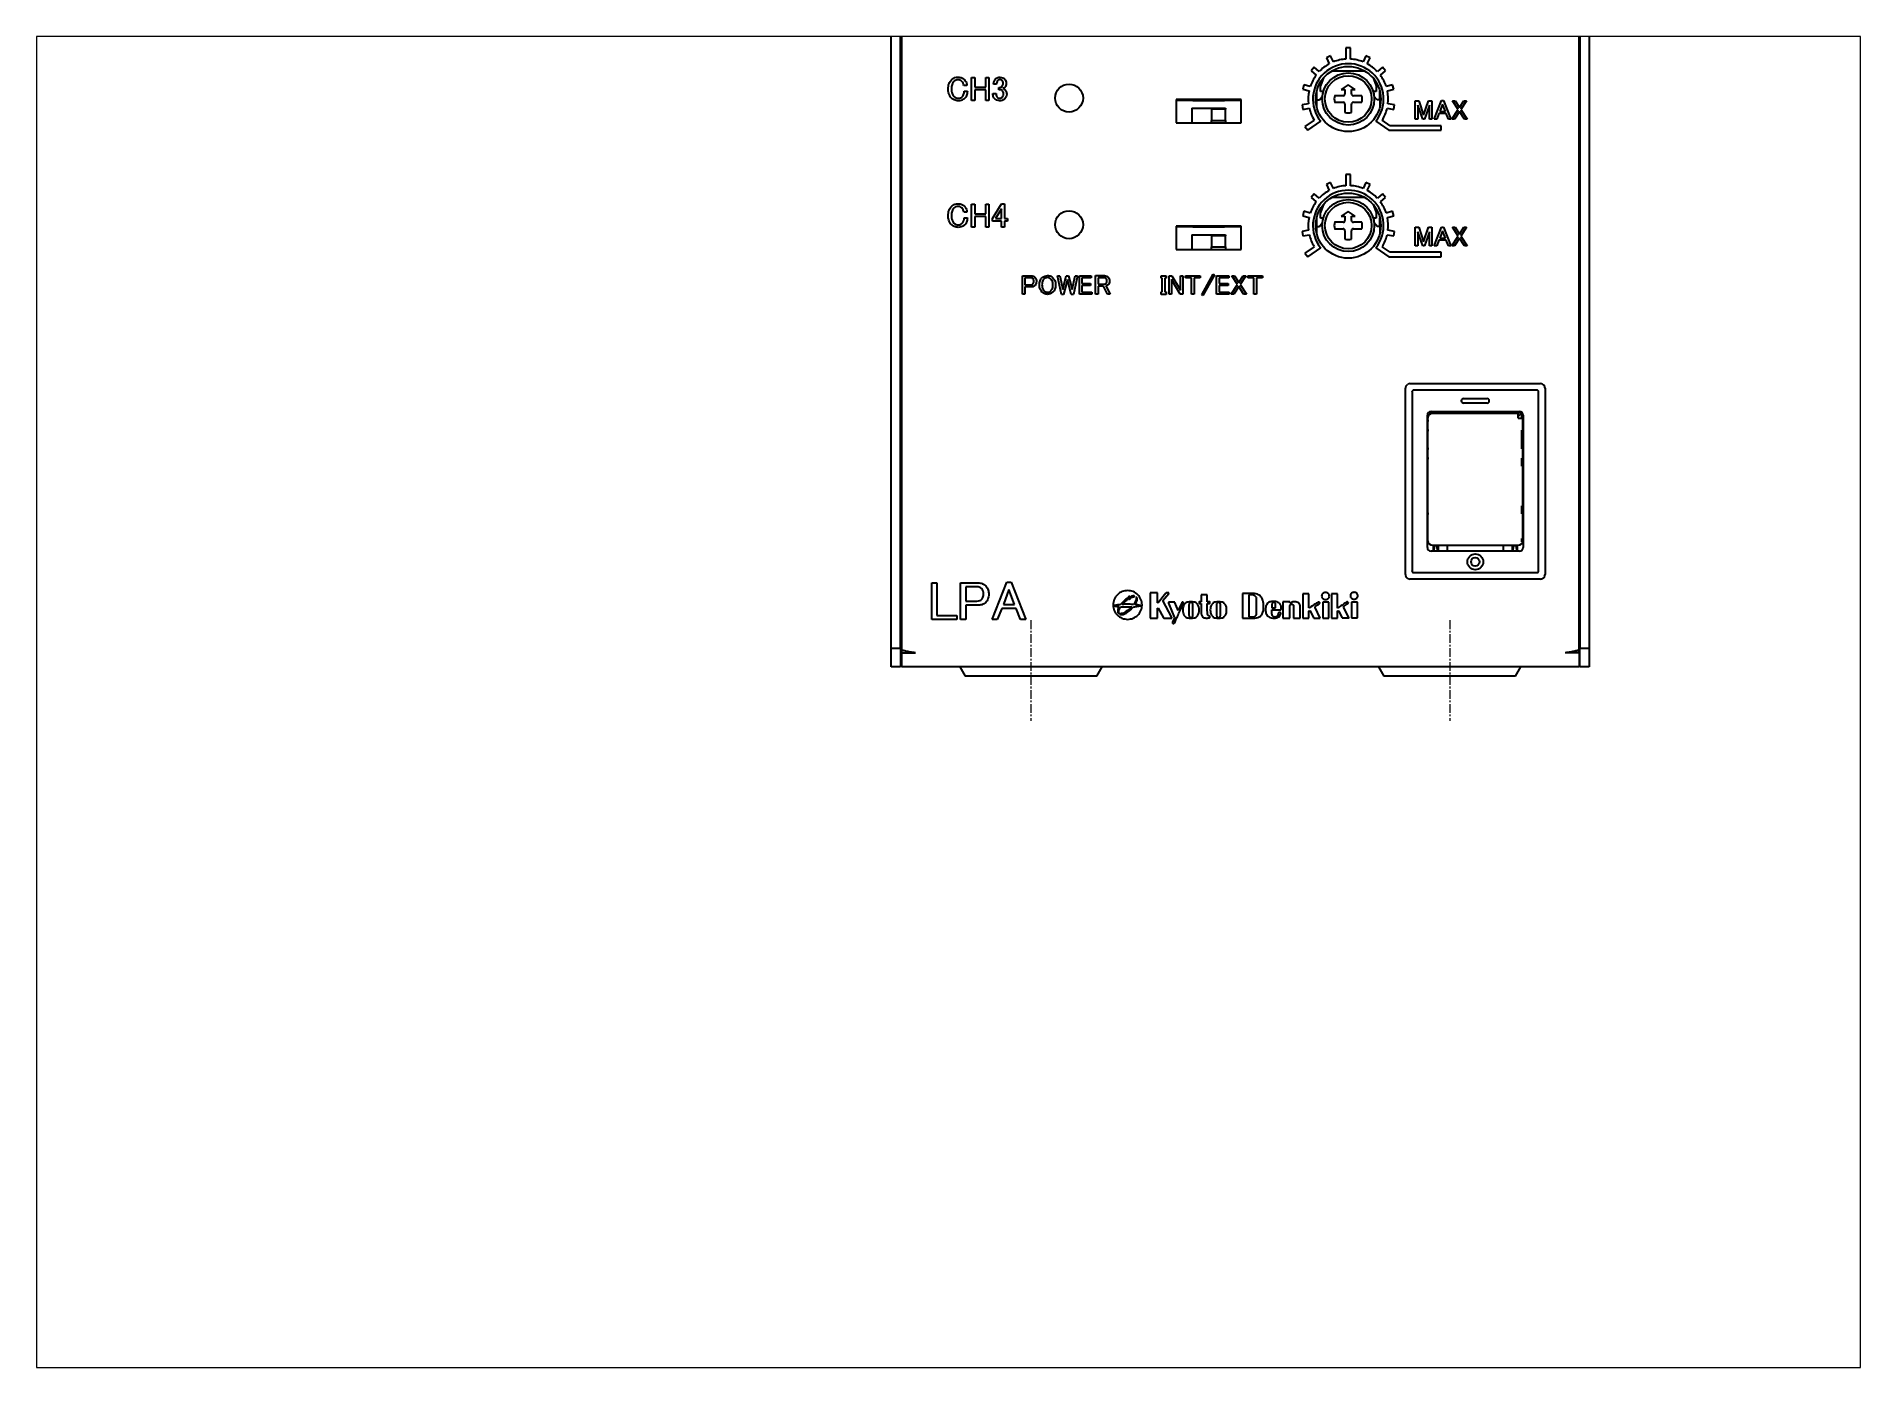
# Paper-space layout 'A3_2_1' of a CAD drawing. Header units: millimetres. Extents: x 0 to 392, y 0 to 286.
# The model-space entities are those that its viewports show. They can reach past a viewport. Long polylines and large blocks are cut down to what shows.
import ezdxf

# ---------------------------------------------------------------- set-up
doc = ezdxf.new("R2010")
doc.units = ezdxf.units.MM
doc.linetypes.add('CENTER', pattern=[2, 1.25, -0.25, 0.25, -0.25])
doc.layers.get('0').update_dxf_attribs({"lineweight": 30})
doc.layers.add('2KD_寸法１', color=7, linetype='Continuous', lineweight=15)
doc.layers.add('PINOFF', color=6, linetype='Continuous', lineweight=9, plot=False)

# ---------------------------------------------------------------- blocks, each defined once
blk = doc.blocks.new('A$C07186D2C')
for p, q in [((-33.5, 95), (-2.75, 95)), ((-2.75, 94), (-2.75, 95)), ((2.75, 95), (-2.75, 95)), ((-2.5, 94.8), (-2.5, 93.8)), ((2.5, 94.8), (-2.5, 94.8)), ((2.5, 93.8), (2.5, 94.8)), ((2.75, 95), (33.5, 95)), ((2.75, 94), (2.75, 95)), ((-33.5, 94), (-2.75, 94)), ((-2.5, 93.8), (-33.4, 93.8)), ((-2.75, 94), (-2.5, 94)), ((2.5, 94), (2.75, 94)), ((33.4, 93.8), (2.5, 93.8)), ((2.75, 94), (33.5, 94)), ((9.71, 92.84), (9.26, 92.63)), ((9.26, 92.63), (9.56, 91.98)), ((10.01, 92.2), (9.71, 92.84)), ((11.35, 93.7), (11.35, 92.49)), ((11.85, 93.7), (11.35, 93.7)), ((11.85, 92.49), (11.85, 93.7)), ((13.49, 92.84), (13.19, 92.2)), ((13.94, 92.63), (13.49, 92.84)), ((13.64, 91.98), (13.94, 92.63)), ((-37.5, 2), (-37.5, 91)), ((-36.5, 2), (-36.5, 91)), ((-34.9, 90.8), (-36.4, 90.8)), ((-36.4, 90.8), (-36.4, 1.85)), ((-28.88, 90.52), (-28.54, 90.52)), ((-28.88, 88.04), (-28.88, 90.52)), ((-28.54, 90.52), (-28.54, 89.48)), ((-27.36, 89.48), (-27.36, 90.52)), ((-27.36, 90.52), (-27.02, 90.52)), ((-27.02, 90.52), (-27.02, 88.04)), ((-25.78, 90.56), (-25.6, 90.56)), ((-25.6, 90.56), (-25.6, 88.06)), ((7.93, 91.61), (7.61, 91.22)), ((7.61, 91.22), (8.15, 90.77)), ((8.47, 91.15), (7.93, 91.61)), ((8.93, 90.47), (8.6, 89.61)), ((13.39, 91.21), (9.81, 91.21)), ((14.27, 90.47), (14.6, 89.61)), ((15.27, 91.61), (14.73, 91.15)), ((15.05, 90.77), (15.59, 91.22)), ((15.59, 91.22), (15.27, 91.61)), ((36.4, 90.8), (34.9, 90.8)), ((36.4, 1.85), (36.4, 90.8)), ((36.5, 91), (36.5, 2)), ((37.5, 91), (37.5, 2)), ((-29.37, 89.64), (-29.72, 89.64)), ((-29.67, 89.03), (-29.33, 89.03)), ((-28.54, 89.48), (-27.36, 89.48)), ((-27.36, 89.2), (-28.54, 89.2)), ((-28.54, 89.2), (-28.54, 88.04)), ((-27.36, 88.04), (-27.36, 89.2)), ((-26.37, 89.99), (-26.37, 90.16)), ((-26.37, 90.16), (-26.24, 90.16)), ((-25.95, 89.99), (-26.37, 89.99)), ((-25.95, 88.06), (-25.95, 89.99)), ((6.84, 89.74), (6.71, 89.25)), ((6.71, 89.25), (7.39, 89.07)), ((7.52, 89.55), (6.84, 89.74)), ((8.2, 89.03), (8.2, 88.11)), ((8.5, 88.11), (8.81, 88.49)), ((8.6, 89.01), (8.6, 89.61)), ((8.92, 89.01), (8.6, 89.01)), ((11.05, 88.56), (10.14, 88.56)), ((11.6, 89.71), (10.85, 89.21)), ((10.85, 89.21), (11.25, 89.21)), ((11.25, 89.21), (11.25, 88.76)), ((12.35, 89.21), (11.6, 89.71)), ((11.95, 88.76), (11.95, 89.21)), ((11.95, 89.21), (12.35, 89.21)), ((13.06, 88.56), (12.15, 88.56)), ((14.6, 89.01), (14.28, 89.01)), ((14.7, 88.11), (14.39, 88.49)), ((14.6, 89.61), (14.6, 89.01)), ((15, 88.11), (15, 89.03)), ((15.01, 89), (15, 89)), ((16.36, 89.74), (15.68, 89.55)), ((15.81, 89.07), (16.49, 89.25)), ((16.49, 89.25), (16.36, 89.74)), ((-28.54, 88.04), (-28.88, 88.04)), ((-27.02, 88.04), (-27.36, 88.04)), ((-25.6, 88.06), (-25.95, 88.06)), ((0.1, 88.15), (-6.9, 88.15)), ((-6.9, 88.15), (-6.9, 85.65)), ((-5.1, 88.06), (-6.9, 88.06)), ((-5.2, 87.21), (-1.6, 87.21)), ((-5.2, 87.21), (-5.2, 85.65)), ((-1.7, 88.06), (-5.1, 88.06)), ((-5.1, 88.06), (-1.7, 88.06)), ((-5.1, 88.06), (-5.1, 88.06)), ((-3.1, 87.11), (-3.1, 85.91)), ((-1.6, 87.11), (-3.1, 87.11)), ((0.1, 88.06), (-1.7, 88.06)), ((-1.6, 87.21), (-1.6, 87.11)), ((-1.6, 85.91), (-1.6, 87.11)), ((-0.2, 88.15), (-0.2, 88.06)), ((0.1, 85.65), (0.1, 88.15)), ((7.33, 87.7), (6.63, 87.58)), ((6.63, 87.58), (6.72, 87.09)), ((6.72, 87.09), (7.42, 87.21)), ((8.2, 88.11), (8.5, 88.11)), ((8.2, 88.11), (8.2, 87.37)), ((10.14, 87.86), (11.05, 87.86)), ((11.25, 87.66), (11.25, 86.75)), ((11.95, 86.75), (11.95, 87.66)), ((12.15, 87.86), (13.06, 87.86)), ((15, 88.11), (14.7, 88.11)), ((15, 88.11), (15, 87.37)), ((15.78, 87.21), (16.48, 87.09)), ((16.57, 87.58), (15.87, 87.7)), ((16.48, 87.09), (16.57, 87.58)), ((18.8, 86.03), (18.8, 88.02)), ((18.8, 88.02), (19.17, 88.02)), ((19.61, 86.03), (19.07, 87.55)), ((19.07, 87.55), (19.07, 86.03)), ((19.17, 88.02), (19.7, 86.47)), ((19.7, 86.47), (20.23, 88.02)), ((20.32, 87.55), (19.79, 86.03)), ((20.23, 88.02), (20.59, 88.02)), ((20.32, 86.03), (20.32, 87.55)), ((20.59, 88.02), (20.59, 86.03)), ((20.83, 86.03), (21.62, 88.04)), ((21.35, 86.64), (21.11, 86.03)), ((22.12, 86.64), (21.35, 86.64)), ((21.73, 87.66), (21.43, 86.86)), ((21.43, 86.86), (22.04, 86.86)), ((21.62, 88.04), (21.85, 88.04)), ((22.04, 86.86), (21.73, 87.66)), ((21.85, 88.04), (22.64, 86.03)), ((22.36, 86.03), (22.12, 86.64)), ((22.73, 86.03), (23.42, 87.07)), ((23.42, 87.07), (22.79, 88.02)), ((22.79, 88.02), (23.09, 88.02)), ((23.56, 86.85), (23.03, 86.03)), ((23.09, 88.02), (23.56, 87.29)), ((23.56, 87.29), (24.02, 88.02)), ((24.08, 86.03), (23.56, 86.85)), ((24.32, 88.02), (23.69, 87.07)), ((23.69, 87.07), (24.38, 86.03)), ((24.02, 88.02), (24.32, 88.02)), ((-6.9, 85.65), (0.1, 85.65)), ((-3.1, 85.91), (-1.6, 85.91)), ((-3.1, 85.65), (-3.1, 85.91)), ((-1.6, 85.91), (-1.6, 85.65)), ((7.94, 85.94), (6.95, 85.25)), ((6.95, 85.25), (7.24, 84.84)), ((7.24, 84.84), (8.64, 85.82)), ((14.56, 85.82), (15.96, 84.84)), ((16.12, 85.34), (15.26, 85.94)), ((15.96, 84.84), (21.6, 84.84)), ((21.6, 85.34), (16.12, 85.34)), ((19.07, 86.03), (18.8, 86.03)), ((19.79, 86.03), (19.61, 86.03)), ((20.59, 86.03), (20.32, 86.03)), ((21.11, 86.03), (20.83, 86.03)), ((21.6, 84.84), (21.6, 85.34)), ((22.64, 86.03), (22.36, 86.03)), ((23.03, 86.03), (22.73, 86.03)), ((24.38, 86.03), (24.08, 86.03)), ((9.71, 79.24), (9.26, 79.03)), ((9.26, 79.03), (9.56, 78.38)), ((10.01, 78.6), (9.71, 79.24)), ((11.35, 80.1), (11.35, 78.89)), ((11.85, 80.1), (11.35, 80.1)), ((11.85, 78.89), (11.85, 80.1)), ((13.49, 79.24), (13.19, 78.6)), ((13.94, 79.03), (13.49, 79.24)), ((13.64, 78.38), (13.94, 79.03)), ((-28.88, 76.92), (-28.54, 76.92)), ((-28.88, 74.44), (-28.88, 76.92)), ((-28.54, 76.92), (-28.54, 75.88)), ((-27.36, 75.88), (-27.36, 76.92)), ((-27.36, 76.92), (-27.02, 76.92)), ((-27.02, 76.92), (-27.02, 74.44)), ((7.93, 78.01), (7.61, 77.62)), ((7.61, 77.62), (8.15, 77.17)), ((8.47, 77.55), (7.93, 78.01)), ((8.93, 76.87), (8.6, 76.01)), ((13.39, 77.61), (9.81, 77.61)), ((14.27, 76.87), (14.6, 76.01)), ((15.27, 78.01), (14.73, 77.55)), ((15.05, 77.17), (15.59, 77.62)), ((15.59, 77.62), (15.27, 78.01)), ((-29.37, 76.04), (-29.72, 76.04)), ((-29.67, 75.43), (-29.33, 75.43)), ((-28.54, 75.88), (-27.36, 75.88)), ((-27.36, 75.6), (-28.54, 75.6)), ((-28.54, 75.6), (-28.54, 74.44)), ((-27.36, 74.44), (-27.36, 75.6)), ((-26.57, 74.44), (-26.57, 74.69)), ((-26.18, 76.08), (-26.51, 76.08)), ((-26.18, 74.72), (-25.1, 74.72)), ((-25.78, 75.21), (-26.01, 74.95)), ((-25.1, 74.72), (-25.1, 74.44)), ((0.1, 74.55), (-6.9, 74.55)), ((-6.9, 74.55), (-6.9, 72.05)), ((0.1, 72.05), (0.1, 74.55)), ((6.84, 76.14), (6.71, 75.65)), ((6.71, 75.65), (7.39, 75.47)), ((7.52, 75.95), (6.84, 76.14)), ((8.2, 75.43), (8.2, 74.51)), ((8.2, 74.51), (8.2, 73.77)), ((8.2, 74.51), (8.5, 74.51)), ((8.5, 74.51), (8.81, 74.89)), ((8.6, 75.41), (8.6, 76.01)), ((8.92, 75.41), (8.6, 75.41)), ((11.05, 74.96), (10.14, 74.96)), ((11.6, 76.11), (10.85, 75.61)), ((10.85, 75.61), (11.25, 75.61)), ((11.25, 75.61), (11.25, 75.16)), ((12.35, 75.61), (11.6, 76.11)), ((11.95, 75.16), (11.95, 75.61)), ((11.95, 75.61), (12.35, 75.61)), ((13.06, 74.96), (12.15, 74.96)), ((14.6, 75.41), (14.28, 75.41)), ((14.7, 74.51), (14.39, 74.89)), ((14.6, 76.01), (14.6, 75.41)), ((15, 74.51), (14.7, 74.51)), ((15, 74.51), (15, 75.43)), ((15, 74.51), (15, 73.77)), ((16.36, 76.14), (15.68, 75.95)), ((15.81, 75.47), (16.49, 75.65)), ((16.49, 75.65), (16.36, 76.14)), ((-28.54, 74.44), (-28.88, 74.44)), ((-27.02, 74.44), (-27.36, 74.44)), ((-25.1, 74.44), (-26.57, 74.44)), ((-5.1, 74.46), (-6.9, 74.46)), ((-5.2, 73.61), (-1.6, 73.61)), ((-5.2, 73.61), (-5.2, 72.05)), ((-1.7, 74.46), (-5.1, 74.46)), ((-5.1, 74.46), (-5.1, 74.46)), ((-5.1, 74.46), (-1.7, 74.46)), ((-1.6, 73.51), (-3.1, 73.51)), ((-3.1, 73.51), (-3.1, 72.31)), ((0.1, 74.46), (-1.7, 74.46)), ((-1.6, 73.61), (-1.6, 73.51)), ((-1.6, 72.31), (-1.6, 73.51)), ((7.33, 74.1), (6.63, 73.98)), ((6.63, 73.98), (6.72, 73.49)), ((6.72, 73.49), (7.42, 73.61)), ((10.14, 74.26), (11.05, 74.26)), ((11.25, 74.06), (11.25, 73.15)), ((11.95, 73.15), (11.95, 74.06)), ((12.15, 74.26), (13.06, 74.26)), ((15.78, 73.61), (16.48, 73.49)), ((16.57, 73.98), (15.87, 74.1)), ((16.48, 73.49), (16.57, 73.98)), ((18.8, 74.42), (19.17, 74.42)), ((18.8, 72.43), (18.8, 74.42)), ((19.61, 72.43), (19.07, 73.95)), ((19.07, 73.95), (19.07, 72.43)), ((19.17, 74.42), (19.7, 72.87)), ((19.7, 72.87), (20.23, 74.42)), ((20.32, 73.95), (19.79, 72.43)), ((20.23, 74.42), (20.59, 74.42)), ((20.32, 72.43), (20.32, 73.95)), ((20.59, 74.42), (20.59, 72.43)), ((20.83, 72.43), (21.62, 74.44)), ((21.35, 73.04), (21.11, 72.43)), ((22.12, 73.04), (21.35, 73.04)), ((21.73, 74.06), (21.43, 73.26)), ((21.43, 73.26), (22.04, 73.26)), ((21.62, 74.44), (21.85, 74.44)), ((22.04, 73.26), (21.73, 74.06)), ((21.85, 74.44), (22.64, 72.43)), ((22.36, 72.43), (22.12, 73.04)), ((22.73, 72.43), (23.42, 73.47)), ((23.42, 73.47), (22.79, 74.42)), ((22.79, 74.42), (23.09, 74.42)), ((23.56, 73.25), (23.03, 72.43)), ((23.09, 74.42), (23.56, 73.69)), ((23.56, 73.69), (24.02, 74.42)), ((24.08, 72.43), (23.56, 73.25)), ((24.32, 74.42), (23.69, 73.47)), ((23.69, 73.47), (24.38, 72.43)), ((24.02, 74.42), (24.32, 74.42)), ((-6.9, 72.05), (0.1, 72.05)), ((-3.1, 72.31), (-1.6, 72.31)), ((-3.1, 72.05), (-3.1, 72.31)), ((-1.6, 72.31), (-1.6, 72.05)), ((7.94, 72.34), (6.95, 71.65)), ((6.95, 71.65), (7.24, 71.24)), ((7.24, 71.24), (8.64, 72.22)), ((14.56, 72.22), (15.96, 71.24)), ((16.12, 71.74), (15.26, 72.34)), ((15.96, 71.24), (21.6, 71.24)), ((21.6, 71.74), (16.12, 71.74)), ((19.07, 72.43), (18.8, 72.43)), ((19.79, 72.43), (19.61, 72.43)), ((20.59, 72.43), (20.32, 72.43)), ((21.11, 72.43), (20.83, 72.43)), ((21.6, 71.24), (21.6, 71.74)), ((22.64, 72.43), (22.36, 72.43)), ((23.03, 72.43), (22.73, 72.43)), ((24.38, 72.43), (24.08, 72.43)), ((9.71, 65.64), (9.26, 65.43)), ((9.26, 65.43), (9.56, 64.78)), ((10.01, 65), (9.71, 65.64)), ((11.35, 66.5), (11.35, 65.29)), ((11.85, 66.5), (11.35, 66.5)), ((11.85, 65.29), (11.85, 66.5)), ((13.49, 65.64), (13.19, 65)), ((13.94, 65.43), (13.49, 65.64)), ((13.64, 64.78), (13.94, 65.43)), ((-28.88, 60.84), (-28.88, 63.32)), ((-28.88, 63.32), (-28.54, 63.32)), ((-28.54, 63.32), (-28.54, 62.28)), ((-27.36, 62.28), (-27.36, 63.32)), ((-27.36, 63.32), (-27.02, 63.32)), ((-27.02, 63.32), (-27.02, 60.84)), ((7.93, 64.41), (7.61, 64.02)), ((7.61, 64.02), (8.15, 63.57)), ((8.47, 63.95), (7.93, 64.41)), ((8.93, 63.27), (8.6, 62.41)), ((13.39, 64.01), (9.81, 64.01)), ((14.27, 63.27), (14.6, 62.41)), ((15.27, 64.41), (14.73, 63.95)), ((15.05, 63.57), (15.59, 64.02)), ((15.59, 64.02), (15.27, 64.41)), ((-29.37, 62.44), (-29.72, 62.44)), ((-29.67, 61.83), (-29.33, 61.83)), ((-28.54, 60.84), (-28.88, 60.84)), ((-28.54, 62.28), (-27.36, 62.28)), ((-27.36, 62), (-28.54, 62)), ((-28.54, 62), (-28.54, 60.84)), ((-27.36, 60.84), (-27.36, 62)), ((-27.02, 60.84), (-27.36, 60.84)), ((-26.58, 61.49), (-26.58, 61.61)), ((-26.58, 61.61), (-26.24, 61.61)), ((-26.2, 62.61), (-26.51, 62.61)), ((-26.24, 61.61), (-26.24, 61.51)), ((-25.94, 62), (-25.94, 62.25)), ((-25.94, 62.25), (-25.85, 62.25)), ((-25.82, 62), (-25.94, 62)), ((-6.9, 60.95), (-6.9, 58.45)), ((0.1, 60.95), (-6.9, 60.95)), ((-5.1, 60.86), (-6.9, 60.86)), ((-1.7, 60.86), (-5.1, 60.86)), ((-5.1, 60.86), (-1.7, 60.86)), ((-5.1, 60.86), (-5.1, 60.86)), ((0.1, 60.86), (-1.7, 60.86)), ((-0.2, 60.95), (-0.2, 60.86)), ((0.1, 58.45), (0.1, 60.95)), ((6.84, 62.54), (6.71, 62.05)), ((6.71, 62.05), (7.39, 61.87)), ((7.52, 62.35), (6.84, 62.54)), ((8.2, 61.83), (8.2, 60.91)), ((8.2, 60.91), (8.5, 60.91)), ((8.2, 60.91), (8.2, 60.17)), ((8.5, 60.91), (8.81, 61.29)), ((8.6, 61.81), (8.6, 62.41)), ((8.92, 61.81), (8.6, 61.81)), ((11.05, 61.36), (10.14, 61.36)), ((11.6, 62.51), (10.85, 62.01)), ((10.85, 62.01), (11.25, 62.01)), ((11.25, 62.01), (11.25, 61.56)), ((12.35, 62.01), (11.6, 62.51)), ((11.95, 61.56), (11.95, 62.01)), ((11.95, 62.01), (12.35, 62.01)), ((13.06, 61.36), (12.15, 61.36)), ((14.6, 61.81), (14.28, 61.81)), ((14.7, 60.91), (14.39, 61.29)), ((14.6, 62.41), (14.6, 61.81)), ((15, 60.91), (14.7, 60.91)), ((15, 60.91), (15, 61.83)), ((15, 60.91), (15, 60.17)), ((16.36, 62.54), (15.68, 62.35)), ((15.81, 61.87), (16.49, 62.05)), ((16.49, 62.05), (16.36, 62.54)), ((18.8, 58.83), (18.8, 60.82)), ((18.8, 60.82), (19.17, 60.82)), ((19.17, 60.82), (19.7, 59.27)), ((19.7, 59.27), (20.23, 60.82)), ((20.23, 60.82), (20.59, 60.82)), ((20.59, 60.82), (20.59, 58.83)), ((20.83, 58.83), (21.62, 60.84)), ((21.62, 60.84), (21.85, 60.84)), ((21.85, 60.84), (22.64, 58.83)), ((23.42, 59.87), (22.79, 60.82)), ((22.79, 60.82), (23.09, 60.82)), ((23.09, 60.82), (23.56, 60.09)), ((23.56, 60.09), (24.02, 60.82)), ((24.32, 60.82), (23.69, 59.87)), ((24.02, 60.82), (24.32, 60.82)), ((-5.2, 60.01), (-1.6, 60.01)), ((-5.2, 60.01), (-5.2, 58.45)), ((-3.1, 59.91), (-3.1, 58.71)), ((-1.6, 59.91), (-3.1, 59.91)), ((-1.6, 60.01), (-1.6, 59.91)), ((-1.6, 58.71), (-1.6, 59.91)), ((7.33, 60.5), (6.63, 60.38)), ((6.63, 60.38), (6.72, 59.89)), ((6.72, 59.89), (7.42, 60.01)), ((10.14, 60.66), (11.05, 60.66)), ((11.25, 60.46), (11.25, 59.55)), ((11.95, 59.55), (11.95, 60.46)), ((12.15, 60.66), (13.06, 60.66)), ((15.78, 60.01), (16.48, 59.89)), ((16.57, 60.38), (15.87, 60.5)), ((16.48, 59.89), (16.57, 60.38)), ((19.07, 58.83), (18.8, 58.83)), ((19.61, 58.83), (19.07, 60.35)), ((19.07, 60.35), (19.07, 58.83)), ((19.79, 58.83), (19.61, 58.83)), ((20.32, 60.35), (19.79, 58.83)), ((20.32, 58.83), (20.32, 60.35)), ((20.59, 58.83), (20.32, 58.83)), ((21.11, 58.83), (20.83, 58.83)), ((21.35, 59.44), (21.11, 58.83)), ((22.12, 59.44), (21.35, 59.44)), ((21.73, 60.46), (21.43, 59.66)), ((21.43, 59.66), (22.04, 59.66)), ((22.04, 59.66), (21.73, 60.46)), ((22.36, 58.83), (22.12, 59.44)), ((22.64, 58.83), (22.36, 58.83)), ((22.73, 58.83), (23.42, 59.87)), ((23.03, 58.83), (22.73, 58.83)), ((23.56, 59.65), (23.03, 58.83)), ((24.08, 58.83), (23.56, 59.65)), ((23.69, 59.87), (24.38, 58.83)), ((24.38, 58.83), (24.08, 58.83)), ((-6.9, 58.45), (0.1, 58.45)), ((-3.1, 58.71), (-1.6, 58.71)), ((-3.1, 58.45), (-3.1, 58.71)), ((-1.6, 58.71), (-1.6, 58.45)), ((7.94, 58.74), (6.95, 58.05)), ((6.95, 58.05), (7.24, 57.64)), ((7.24, 57.64), (8.64, 58.62)), ((14.56, 58.62), (15.96, 57.64)), ((16.12, 58.14), (15.26, 58.74)), ((15.96, 57.64), (21.6, 57.64)), ((21.6, 58.14), (16.12, 58.14)), ((21.6, 57.64), (21.6, 58.14)), ((9.71, 52.04), (9.26, 51.83)), ((9.26, 51.83), (9.56, 51.18)), ((10.01, 51.4), (9.71, 52.04)), ((11.35, 52.9), (11.35, 51.69)), ((11.85, 52.9), (11.35, 52.9)), ((11.85, 51.69), (11.85, 52.9)), ((13.49, 52.04), (13.19, 51.4)), ((13.94, 51.83), (13.49, 52.04)), ((13.64, 51.18), (13.94, 51.83)), ((-28.88, 49.72), (-28.54, 49.72)), ((-28.88, 47.24), (-28.88, 49.72)), ((-28.54, 49.72), (-28.54, 48.68)), ((-27.36, 48.68), (-27.36, 49.72)), ((-27.36, 49.72), (-27.02, 49.72)), ((-27.02, 49.72), (-27.02, 47.24)), ((-26.63, 48.17), (-25.66, 49.75)), ((-25.67, 49.21), (-26.31, 48.16)), ((-25.67, 48.16), (-25.67, 49.21)), ((-25.66, 49.75), (-25.33, 49.75)), ((-25.33, 49.75), (-25.33, 48.16)), ((7.93, 50.81), (7.61, 50.42)), ((7.61, 50.42), (8.15, 49.97)), ((8.47, 50.35), (7.93, 50.81)), ((8.93, 49.67), (8.6, 48.81)), ((13.39, 50.41), (9.81, 50.41)), ((14.27, 49.67), (14.6, 48.81)), ((15.27, 50.81), (14.73, 50.35)), ((15.05, 49.97), (15.59, 50.42)), ((15.59, 50.42), (15.27, 50.81)), ((-29.37, 48.84), (-29.72, 48.84)), ((-29.67, 48.23), (-29.33, 48.23)), ((-28.54, 47.24), (-28.88, 47.24)), ((-28.54, 48.68), (-27.36, 48.68)), ((-27.36, 48.4), (-28.54, 48.4)), ((-28.54, 48.4), (-28.54, 47.24)), ((-27.36, 47.24), (-27.36, 48.4)), ((-27.02, 47.24), (-27.36, 47.24)), ((-26.63, 47.88), (-26.63, 48.17)), ((-25.67, 47.88), (-26.63, 47.88)), ((-26.31, 48.16), (-25.67, 48.16)), ((-25.67, 47.24), (-25.67, 47.88)), ((-25.33, 47.24), (-25.67, 47.24)), ((-25.33, 48.16), (-25.02, 48.16)), ((-25.33, 47.88), (-25.33, 47.24)), ((-25.02, 47.88), (-25.33, 47.88)), ((-25.02, 48.16), (-25.02, 47.88)), ((-6.9, 47.35), (-6.9, 44.85)), ((0.1, 47.35), (-6.9, 47.35)), ((-5.1, 47.26), (-6.9, 47.26)), ((-1.7, 47.26), (-5.1, 47.26)), ((-5.1, 47.26), (-5.1, 47.26)), ((-5.1, 47.26), (-1.7, 47.26)), ((0.1, 47.26), (-1.7, 47.26)), ((0.1, 44.85), (0.1, 47.35)), ((6.84, 48.94), (6.71, 48.45)), ((6.71, 48.45), (7.39, 48.27)), ((7.52, 48.75), (6.84, 48.94)), ((8.2, 48.23), (8.2, 47.31)), ((8.2, 47.31), (8.5, 47.31)), ((8.2, 47.31), (8.2, 46.57)), ((8.5, 47.31), (8.81, 47.69)), ((8.6, 48.21), (8.6, 48.81)), ((8.92, 48.21), (8.6, 48.21)), ((11.05, 47.76), (10.14, 47.76)), ((10.14, 47.06), (11.05, 47.06)), ((11.6, 48.91), (10.85, 48.41)), ((10.85, 48.41), (11.25, 48.41)), ((11.25, 48.41), (11.25, 47.96)), ((12.35, 48.41), (11.6, 48.91)), ((11.95, 47.96), (11.95, 48.41)), ((11.95, 48.41), (12.35, 48.41)), ((13.06, 47.76), (12.15, 47.76)), ((12.15, 47.06), (13.06, 47.06)), ((14.6, 48.21), (14.28, 48.21)), ((14.7, 47.31), (14.39, 47.69)), ((14.6, 48.81), (14.6, 48.21)), ((15, 47.31), (14.7, 47.31)), ((15, 47.31), (15, 48.23)), ((15, 47.31), (15, 46.57)), ((16.36, 48.94), (15.68, 48.75)), ((15.81, 48.27), (16.49, 48.45)), ((16.49, 48.45), (16.36, 48.94)), ((18.8, 47.22), (19.17, 47.22)), ((18.8, 45.23), (18.8, 47.22)), ((19.17, 47.22), (19.7, 45.67)), ((19.7, 45.67), (20.23, 47.22)), ((20.23, 47.22), (20.59, 47.22)), ((20.59, 47.22), (20.59, 45.23)), ((20.83, 45.23), (21.62, 47.24)), ((21.62, 47.24), (21.85, 47.24)), ((21.85, 47.24), (22.64, 45.23)), ((23.42, 46.27), (22.79, 47.22)), ((22.79, 47.22), (23.09, 47.22)), ((23.09, 47.22), (23.56, 46.49)), ((23.56, 46.49), (24.02, 47.22)), ((24.32, 47.22), (23.69, 46.27)), ((24.02, 47.22), (24.32, 47.22)), ((-5.2, 46.41), (-1.6, 46.41)), ((-5.2, 46.41), (-5.2, 44.85)), ((-3.1, 46.31), (-3.1, 45.11)), ((-1.6, 46.31), (-3.1, 46.31)), ((-3.1, 45.11), (-1.6, 45.11)), ((-3.1, 44.85), (-3.1, 45.11)), ((-1.6, 46.41), (-1.6, 46.31)), ((-1.6, 45.11), (-1.6, 46.31)), ((-1.6, 45.11), (-1.6, 44.85)), ((7.33, 46.9), (6.63, 46.78)), ((6.63, 46.78), (6.72, 46.29)), ((6.72, 46.29), (7.42, 46.41)), ((7.94, 45.14), (6.95, 44.45)), ((11.25, 46.86), (11.25, 45.95)), ((11.95, 45.95), (11.95, 46.86)), ((16.12, 44.54), (15.26, 45.14)), ((15.78, 46.41), (16.48, 46.29)), ((16.57, 46.78), (15.87, 46.9)), ((16.48, 46.29), (16.57, 46.78)), ((19.07, 45.23), (18.8, 45.23)), ((19.61, 45.23), (19.07, 46.75)), ((19.07, 46.75), (19.07, 45.23)), ((19.79, 45.23), (19.61, 45.23)), ((20.32, 46.75), (19.79, 45.23)), ((20.32, 45.23), (20.32, 46.75)), ((20.59, 45.23), (20.32, 45.23)), ((21.11, 45.23), (20.83, 45.23)), ((21.35, 45.84), (21.11, 45.23)), ((22.12, 45.84), (21.35, 45.84)), ((21.73, 46.86), (21.43, 46.06)), ((21.43, 46.06), (22.04, 46.06)), ((22.04, 46.06), (21.73, 46.86)), ((22.36, 45.23), (22.12, 45.84)), ((22.64, 45.23), (22.36, 45.23)), ((22.73, 45.23), (23.42, 46.27)), ((23.03, 45.23), (22.73, 45.23)), ((23.56, 46.05), (23.03, 45.23)), ((24.08, 45.23), (23.56, 46.05)), ((23.69, 46.27), (24.38, 45.23)), ((24.38, 45.23), (24.08, 45.23)), ((-6.9, 44.85), (0.1, 44.85)), ((6.95, 44.45), (7.24, 44.04)), ((7.24, 44.04), (8.64, 45.02)), ((14.56, 45.02), (15.96, 44.04)), ((15.96, 44.04), (21.6, 44.04)), ((21.6, 44.54), (16.12, 44.54)), ((21.6, 44.04), (21.6, 44.54)), ((-23.42, 42.02), (-22.49, 42.02)), ((-23.42, 40.03), (-23.42, 42.02)), ((-22.55, 41.8), (-23.15, 41.8)), ((-23.15, 41.8), (-23.15, 41.03)), ((-19.65, 42.02), (-19.4, 42.02)), ((-19.21, 40.01), (-19.65, 42.02)), ((-19.4, 42.02), (-19.08, 40.54)), ((-19.08, 40.54), (-18.7, 42.02)), ((-18.57, 41.62), (-18.98, 40.01)), ((-18.7, 42.02), (-18.45, 42.02)), ((-18.17, 40.01), (-18.57, 41.62)), ((-18.45, 42.02), (-18.06, 40.54)), ((-18.06, 40.54), (-17.75, 42.02)), ((-17.5, 42.02), (-17.94, 40.01)), ((-17.75, 42.02), (-17.5, 42.02)), ((-17.29, 42.02), (-16.01, 42.02)), ((-17.29, 40.04), (-17.29, 42.02)), ((-16.01, 41.8), (-17.01, 41.8)), ((-17.01, 41.8), (-17.01, 41.18)), ((-17.01, 41.18), (-16.08, 41.18)), ((-16.08, 41.18), (-16.08, 40.96)), ((-16.01, 42.02), (-16.01, 41.8)), ((-15.57, 42.03), (-14.59, 42.03)), ((-15.57, 40.05), (-15.57, 42.03)), ((-14.64, 41.81), (-15.29, 41.81)), ((-15.29, 41.81), (-15.29, 41.12)), ((-8.5, 42.02), (-7.97, 42.02)), ((-8.5, 41.74), (-8.5, 42.02)), ((-8.38, 41.74), (-8.5, 41.74)), ((-8.38, 40.29), (-8.38, 41.74)), ((-7.97, 41.74), (-8.1, 41.74)), ((-8.1, 41.74), (-8.1, 40.29)), ((-7.97, 42.02), (-7.97, 41.74)), ((-7.66, 42.02), (-7.36, 42.02)), ((-7.66, 40.03), (-7.66, 42.02)), ((-7.38, 41.6), (-7.38, 40.03)), ((-6.46, 40.03), (-7.38, 41.6)), ((-7.36, 42.02), (-6.44, 40.45)), ((-6.44, 40.45), (-6.44, 42.02)), ((-6.44, 42.02), (-6.17, 42.02)), ((-6.17, 42.02), (-6.17, 40.03)), ((-5.88, 42.02), (-4.3, 42.02)), ((-5.88, 41.8), (-5.88, 42.02)), ((-5.23, 41.8), (-5.88, 41.8)), ((-5.23, 40.03), (-5.23, 41.8)), ((-4.3, 41.8), (-4.96, 41.8)), ((-4.96, 41.8), (-4.96, 40.03)), ((-4.3, 42.02), (-4.3, 41.8)), ((-4.14, 39.98), (-2.91, 42.17)), ((-2.79, 42.1), (-4.02, 39.91)), ((-2.91, 42.17), (-2.79, 42.1)), ((-2.54, 40.04), (-2.54, 42.02)), ((-2.54, 42.02), (-1.25, 42.02)), ((-1.25, 41.8), (-2.26, 41.8)), ((-2.26, 41.8), (-2.26, 41.18)), ((-2.26, 41.18), (-1.32, 41.18)), ((-1.32, 41.18), (-1.32, 40.96)), ((-1.25, 42.02), (-1.25, 41.8)), ((-0.92, 42.02), (-0.62, 42.02)), ((-0.3, 41.07), (-0.92, 42.02)), ((-0.62, 42.02), (-0.16, 41.29)), ((-0.16, 41.29), (0.31, 42.02)), ((0.61, 42.02), (-0.02, 41.07)), ((0.31, 42.02), (0.61, 42.02)), ((0.82, 41.8), (0.82, 42.02)), ((0.82, 42.02), (2.4, 42.02)), ((1.47, 41.8), (0.82, 41.8)), ((1.47, 40.03), (1.47, 41.8)), ((2.4, 41.8), (1.74, 41.8)), ((1.74, 41.8), (1.74, 40.03)), ((2.4, 42.02), (2.4, 41.8)), ((-23.15, 40.03), (-23.42, 40.03)), ((-23.15, 41.03), (-22.55, 41.03)), ((-22.49, 40.81), (-23.15, 40.81)), ((-23.15, 40.81), (-23.15, 40.03)), ((-18.98, 40.01), (-19.21, 40.01)), ((-17.94, 40.01), (-18.17, 40.01)), ((-15.95, 40.04), (-17.29, 40.04)), ((-16.08, 40.96), (-17.01, 40.96)), ((-17.01, 40.96), (-17.01, 40.25)), ((-17.01, 40.25), (-15.95, 40.25)), ((-15.95, 40.25), (-15.95, 40.04)), ((-15.29, 40.05), (-15.57, 40.05)), ((-15.29, 41.12), (-14.61, 41.12)), ((-14.69, 40.9), (-15.29, 40.9)), ((-15.29, 40.9), (-15.29, 40.05)), ((-14.27, 40.05), (-14.69, 40.9)), ((-14.44, 40.94), (-13.98, 40.05)), ((-13.98, 40.05), (-14.27, 40.05)), ((-8.5, 40.29), (-8.38, 40.29)), ((-8.5, 40.02), (-8.5, 40.29)), ((-7.97, 40.02), (-8.5, 40.02)), ((-8.1, 40.29), (-7.97, 40.29)), ((-7.97, 40.29), (-7.97, 40.02)), ((-7.38, 40.03), (-7.66, 40.03)), ((-6.17, 40.03), (-6.46, 40.03)), ((-4.96, 40.03), (-5.23, 40.03)), ((-4.02, 39.91), (-4.14, 39.98)), ((-1.2, 40.04), (-2.54, 40.04)), ((-1.32, 40.96), (-2.26, 40.96)), ((-2.26, 40.96), (-2.26, 40.25)), ((-2.26, 40.25), (-1.2, 40.25)), ((-1.2, 40.25), (-1.2, 40.04)), ((-0.98, 40.03), (-0.3, 41.07)), ((-0.68, 40.03), (-0.98, 40.03)), ((-0.16, 40.85), (-0.68, 40.03)), ((0.36, 40.03), (-0.16, 40.85)), ((-0.02, 41.07), (0.66, 40.03)), ((0.66, 40.03), (0.36, 40.03)), ((1.74, 40.03), (1.47, 40.03)), ((17.75, 9.93), (17.75, 29.93)), ((18.25, 30.43), (32.25, 30.43)), ((18.45, 29.51), (18.45, 10.34)), ((31.84, 29.73), (18.66, 29.73)), ((32.05, 10.34), (32.05, 29.51)), ((32.75, 29.93), (32.75, 9.93)), ((24, 28.83), (26.5, 28.83)), ((26.5, 28.33), (24, 28.33)), ((20.1, 12.83), (20.1, 27.03)), ((20.25, 26.43), (20.1, 26.43)), ((21.75, 27.3), (20.25, 27.3)), ((20.5, 27.43), (30, 27.43)), ((29.85, 27.23), (20.65, 27.22)), ((21.75, 27.3), (21.67, 27.22)), ((21.75, 27.22), (21.75, 27.3)), ((28.75, 27.3), (28.75, 27.23)), ((30.25, 27.3), (28.75, 27.3)), ((28.75, 27.3), (28.82, 27.23)), ((30.25, 27.3), (29.85, 26.9)), ((30.25, 26.71), (30.25, 27.3)), ((30.4, 26.43), (30.25, 26.43)), ((30.4, 27.03), (30.4, 12.83)), ((20.1, 25.43), (20.25, 25.43)), ((30.25, 25.43), (30.4, 25.43)), ((30.25, 23.43), (30.25, 25.43)), ((20.25, 23.43), (20.1, 23.43)), ((20.1, 22.43), (20.25, 22.43)), ((30.4, 23.43), (30.25, 23.43)), ((30.25, 22.43), (30.4, 22.43)), ((30.25, 21.55), (30.25, 22.43)), ((20.15, 21.03), (20.1, 21.03)), ((30.4, 21.03), (30.35, 21.03)), ((20.1, 18.83), (20.15, 18.83)), ((30.35, 18.83), (30.4, 18.83)), ((20.25, 16.43), (20.1, 16.43)), ((30.25, 16.43), (30.25, 17.3)), ((30.4, 16.43), (30.25, 16.43)), ((20.1, 15.43), (20.15, 15.43)), ((20.15, 14.03), (20.15, 15.55)), ((20.15, 13.54), (20.15, 14.03)), ((30.25, 13.43), (30.25, 13.79)), ((30.35, 14.04), (30.35, 15.55)), ((30.35, 15.43), (30.4, 15.43)), ((30.35, 13.54), (30.35, 14.04)), ((20.17, 13.43), (20.1, 13.43)), ((30, 12.43), (20.5, 12.43)), ((20.65, 13.07), (29.85, 13.07)), ((20.75, 12.43), (20.75, 13.07)), ((20.8, 12.43), (20.91, 13.05)), ((20.91, 13.07), (20.91, 13.05)), ((20.91, 13.05), (21.09, 13.05)), ((21.09, 13.05), (21.09, 13.07)), ((21.09, 13.05), (21.2, 12.43)), ((21.25, 13.07), (21.25, 12.43)), ((22.25, 12.43), (22.25, 13.07)), ((28.25, 13.07), (28.25, 12.43)), ((29.25, 12.43), (29.25, 13.07)), ((29.3, 12.43), (29.41, 13.05)), ((29.41, 13.07), (29.41, 13.05)), ((29.41, 13.05), (29.59, 13.05)), ((29.59, 13.05), (29.59, 13.07)), ((29.59, 13.05), (29.7, 12.43)), ((29.75, 13.07), (29.75, 12.43)), ((30.4, 13.43), (30.34, 13.43)), ((18.66, 10.13), (31.84, 10.13)), ((-33.15, 9.03), (-32.6, 9.03)), ((-33.15, 5.07), (-33.15, 9.03)), ((-32.6, 9.03), (-32.6, 5.51)), ((-30.06, 9.03), (-28.19, 9.03)), ((-30.06, 5.07), (-30.06, 9.03)), ((-28.31, 8.59), (-29.51, 8.59)), ((-29.51, 8.59), (-29.51, 7.06)), ((-26.67, 5.07), (-25.09, 9.08)), ((-24.86, 8.31), (-25.46, 6.71)), ((-25.09, 9.08), (-24.63, 9.08)), ((-24.26, 6.71), (-24.86, 8.31)), ((-24.63, 9.08), (-23.05, 5.07)), ((-8.9, 7.94), (-9.67, 7.94)), ((-9.67, 7.94), (-9.67, 5.23)), ((-8.9, 6.88), (-8.9, 7.94)), ((-7.99, 7.91), (-8.82, 6.88)), ((-8.32, 7.11), (-7.69, 7.88)), ((-7.69, 7.94), (-7.92, 7.94)), ((-7.69, 7.88), (-7.69, 7.94)), ((0.23, 7.89), (0.23, 5.24)), ((1.34, 7.89), (0.23, 7.89)), ((9.8, 7.84), (9.8, 5.24)), ((10.46, 7.84), (9.8, 7.84)), ((10.46, 6.3), (10.46, 7.84)), ((32.25, 9.43), (18.25, 9.43)), ((-29.51, 7.06), (-28.31, 7.06)), ((-28.19, 6.62), (-29.51, 6.62)), ((-29.51, 6.62), (-29.51, 5.07)), ((-25.62, 6.28), (-26.11, 5.07)), ((-24.1, 6.28), (-25.62, 6.28)), ((-25.46, 6.71), (-24.26, 6.71)), ((-23.61, 5.07), (-24.1, 6.28)), ((-11.42, 7.53), (-11.41, 7.53)), ((-11.41, 7.53), (-11.4, 7.54)), ((-11.2, 7.4), (-11.2, 7.4)), ((-11.2, 7.4), (-11.2, 7.39)), ((-8.82, 6.88), (-8.9, 6.88)), ((-8.9, 6.32), (-8.81, 6.32)), ((-8.9, 5.23), (-8.9, 6.32)), ((-8.81, 6.32), (-8.25, 5.27)), ((-7.37, 5.3), (-8.32, 7.11)), ((-7.7, 6.9), (-7.7, 6.83)), ((-7.7, 6.83), (-7.06, 5.25)), ((-7.08, 6.94), (-7.67, 6.94)), ((-6.68, 6.06), (-7.02, 6.9)), ((-6.3, 6.88), (-6.68, 6.06)), ((-5.52, 6.7), (-5.52, 5.52)), ((-5.1, 5.52), (-5.1, 6.7)), ((-4.43, 6.96), (-4.43, 6.86)), ((-4.2, 7), (-4.39, 7)), ((-4.39, 6.82), (-4.2, 6.82)), ((-4.2, 7.72), (-4.2, 7)), ((-3.55, 7.72), (-4.2, 7.72)), ((-4.2, 6.82), (-4.2, 5.84)), ((-3.55, 7), (-3.55, 7.72)), ((-3.31, 7), (-3.55, 7)), ((-3.55, 6.82), (-3.31, 6.82)), ((-3.55, 6.03), (-3.55, 6.82)), ((-3.27, 6.86), (-3.27, 6.96)), ((-2.55, 6.7), (-2.55, 5.52)), ((-2.13, 5.52), (-2.13, 6.7)), ((1.13, 7.75), (0.92, 7.75)), ((0.92, 7.75), (0.92, 5.37)), ((1.75, 5.77), (1.75, 7.27)), ((3.4, 6.74), (3.4, 6.34)), ((3.4, 6.34), (3.79, 6.34)), ((3.4, 5.69), (3.4, 6.12)), ((3.4, 6.12), (4.31, 6.12)), ((3.79, 6.34), (3.79, 6.74)), ((4.58, 6.99), (4.58, 5.23)), ((5.31, 6.99), (4.58, 6.99)), ((5.31, 6.89), (5.31, 6.99)), ((5.35, 6.86), (5.31, 6.89)), ((5.31, 5.23), (5.31, 6.53)), ((5.71, 6.57), (5.71, 5.23)), ((6.44, 5.23), (6.44, 6.47)), ((6.72, 7.83), (6.72, 5.23)), ((7.38, 7.83), (6.72, 7.83)), ((7.38, 6.33), (7.38, 7.83)), ((7.43, 6.33), (7.38, 6.33)), ((7.38, 5.98), (7.46, 6.04)), ((7.38, 5.23), (7.38, 5.98)), ((7.46, 6.04), (7.89, 5.24)), ((8.03, 6.37), (8.03, 6.45)), ((8.59, 5.24), (8.03, 6.37)), ((8.86, 6.95), (8.86, 5.23)), ((9.53, 6.95), (8.86, 6.95)), ((9.53, 5.23), (9.53, 6.95)), ((10.46, 6.02), (10.55, 6.02)), ((10.46, 5.24), (10.46, 6.02)), ((10.55, 6.02), (10.96, 5.27)), ((11.09, 6.41), (11.11, 6.48)), ((11.66, 5.31), (11.09, 6.41)), ((11.96, 6.96), (11.96, 5.25)), ((12.6, 6.96), (11.96, 6.96)), ((12.6, 5.25), (12.6, 6.96)), ((-30.47, 5.07), (-33.15, 5.07)), ((-32.6, 5.51), (-30.47, 5.51)), ((-30.47, 5.51), (-30.47, 5.07)), ((-29.51, 5.07), (-30.06, 5.07)), ((-26.11, 5.07), (-26.67, 5.07)), ((-23.05, 5.07), (-23.61, 5.07)), ((-13.03, 5.8), (-13.04, 5.81)), ((-13.04, 5.79), (-13.03, 5.8)), ((-12.88, 5.61), (-12.87, 5.61)), ((-12.88, 5.61), (-12.88, 5.61)), ((-9.67, 5.23), (-8.9, 5.23)), ((-8.17, 5.22), (-7.37, 5.22)), ((-7.37, 5.22), (-7.37, 5.3)), ((-7.06, 5.25), (-7.27, 4.79)), ((0.23, 5.24), (1.38, 5.24)), ((0.92, 5.37), (1.36, 5.37)), ((4.58, 5.23), (5.31, 5.23)), ((5.71, 5.23), (6.44, 5.23)), ((6.72, 5.23), (7.38, 5.23)), ((7.89, 5.24), (8.59, 5.24)), ((8.86, 5.23), (9.53, 5.23)), ((9.8, 5.24), (10.46, 5.24)), ((11.65, 5.27), (11.66, 5.31)), ((11.96, 5.25), (12.6, 5.25)), ((-37.5, 2), (-36.5, 2)), ((-37.5, 0), (-37.5, 2)), ((-36.5, 2), (-36.5, 0)), ((36.5, 0), (36.5, 2)), ((36.5, 2), (37.5, 2)), ((37.5, 2), (37.5, 0)), ((-36.5, 0), (-37.5, 0)), ((-36.4, 1.85), (-36.4, 1.5)), ((-36.4, 1.5), (-36.4, 0)), ((-36.4, 1.5), (-34.9, 1.5)), ((-34.9, 0), (-36.4, 0)), ((34.9, 0), (-34.9, 0)), ((-30.15, 0), (-29.58, -1)), ((-15.42, -1), (-14.85, 0)), ((14.85, 0), (15.42, -1)), ((29.58, -1), (30.15, 0)), ((36.4, 1.5), (34.9, 1.5)), ((36.4, 0), (34.9, 0)), ((36.4, 1.5), (36.4, 1.85)), ((36.4, 1.5), (36.4, 0)), ((37.5, 0), (36.5, 0)), ((-15.42, -1), (-29.58, -1)), ((29.58, -1), (15.42, -1))]:
    blk.add_line(p, q)
at = {"flags": 128}
blk.add_lwpolyline([(29.85, 26.71), (29.85, 26.81), (29.85, 26.9), (29.85, 26.99), (29.85, 27.07), (29.85, 27.14), (29.85, 27.19), (29.85, 27.22), (29.85, 27.23)], dxfattribs=at)
for centre, radius in [((11.6, 88.2), 3.5), ((11.6, 88.21), 2.8), ((11.6, 88.21), 2.5), ((-18.4, 88.3), 1.5), ((11.6, 74.6), 3.5), ((11.6, 74.61), 2.8), ((11.6, 74.61), 2.5), ((-18.4, 74.7), 1.5), ((11.6, 61), 3.5), ((11.6, 61.01), 2.8), ((11.6, 61.01), 2.5), ((-18.4, 61.1), 1.5), ((-18.4, 47.5), 1.5), ((11.6, 47.4), 3.5), ((11.6, 47.41), 2.8), ((11.6, 47.41), 2.5), ((25.25, 11.28), 0.85), ((25.25, 11.28), 0.45)]:
    blk.add_circle(centre, radius)
for centre, radius, start, end in [((-33.5, 91), 4, 90, 180), ((33.5, 91), 4, 0, 90), ((-33.5, 91), 3, 90, 180), ((-33.4, 90.8), 3, 90, 180), ((11.6, 88.2), 4.3, 93.333, 111.667), ((11.6, 88.2), 4.3, 68.333, 86.667), ((33.4, 90.8), 3, 0, 90), ((33.5, 91), 3, 0, 90), ((11.6, 88.2), 4.3, 143.333, 161.667), ((11.6, 88.2), 3.8, 321.2278, 218.7722), ((11.6, 88.2), 4.3, 118.333, 136.667), ((11.6, 88.2), 4.3, 43.333, 61.667), ((11.6, 88.2), 4.3, 18.333, 36.667), ((11.6, 88.2), 4.3, 168.333, 186.667), ((11.6, 88.21), 1.5, 166.5066, 193.4934), ((11.05, 88.76), 0.2, 270, 0), ((12.15, 88.76), 0.2, 180, 270), ((11.6, 88.21), 1.5, 346.5066, 13.4934), ((11.6, 88.2), 4.3, 353.333, 11.667), ((11.6, 88.2), 4.3, 193.333, 211.667), ((11.05, 87.66), 0.2, 0, 90), ((11.6, 88.21), 1.5, 256.5066, 283.4934), ((12.15, 87.66), 0.2, 90, 180), ((11.6, 88.2), 4.3, 328.333, 346.667), ((11.6, 74.6), 4.3, 93.333, 111.667), ((11.6, 74.6), 4.3, 68.333, 86.667), ((11.6, 74.6), 4.3, 143.333, 161.667), ((11.6, 74.6), 3.8, 321.2278, 218.7722), ((11.6, 74.6), 4.3, 118.333, 136.667), ((11.6, 74.6), 4.3, 43.333, 61.667), ((11.6, 74.6), 4.3, 18.333, 36.667), ((11.6, 74.6), 4.3, 168.333, 186.667), ((11.6, 74.61), 1.5, 166.5066, 193.4934), ((11.05, 75.16), 0.2, 270, 0), ((12.15, 75.16), 0.2, 180, 270), ((11.6, 74.61), 1.5, 346.5066, 13.4934), ((11.6, 74.6), 4.3, 353.333, 11.667), ((11.6, 74.6), 4.3, 193.333, 211.667), ((11.05, 74.06), 0.2, 0, 90), ((11.6, 74.61), 1.5, 256.5066, 283.4934), ((12.15, 74.06), 0.2, 90, 180), ((11.6, 74.6), 4.3, 328.333, 346.667), ((11.6, 61), 3.8, 321.2278, 218.7722), ((11.6, 61), 4.3, 118.333, 136.667), ((11.6, 61), 4.3, 93.333, 111.667), ((11.6, 61), 4.3, 68.333, 86.667), ((11.6, 61), 4.3, 43.333, 61.667), ((11.6, 61), 4.3, 143.333, 161.667), ((11.6, 61), 4.3, 18.333, 36.667), ((11.6, 61), 4.3, 168.333, 186.667), ((11.6, 61.01), 1.5, 166.5066, 193.4934), ((11.05, 61.56), 0.2, 270, 0), ((12.15, 61.56), 0.2, 180, 270), ((11.6, 61.01), 1.5, 346.5066, 13.4934), ((11.6, 61), 4.3, 353.333, 11.667), ((11.6, 61), 4.3, 193.333, 211.667), ((11.05, 60.46), 0.2, 0, 90), ((11.6, 61.01), 1.5, 256.5066, 283.4934), ((12.15, 60.46), 0.2, 90, 180), ((11.6, 61), 4.3, 328.333, 346.667), ((11.6, 47.4), 3.8, 321.2278, 218.7722), ((11.6, 47.4), 4.3, 118.333, 136.667), ((11.6, 47.4), 4.3, 93.333, 111.667), ((11.6, 47.4), 4.3, 68.333, 86.667), ((11.6, 47.4), 4.3, 43.333, 61.667), ((11.6, 47.4), 4.3, 143.333, 161.667), ((11.6, 47.4), 4.3, 18.333, 36.667), ((11.6, 47.4), 4.3, 168.333, 186.667), ((11.6, 47.41), 1.5, 166.5066, 193.4934), ((11.05, 47.96), 0.2, 270, 0), ((11.05, 46.86), 0.2, 0, 90), ((12.15, 47.96), 0.2, 180, 270), ((12.15, 46.86), 0.2, 90, 180), ((11.6, 47.41), 1.5, 346.5066, 13.4934), ((11.6, 47.4), 4.3, 353.333, 11.667), ((11.6, 47.4), 4.3, 193.333, 211.667), ((11.6, 47.41), 1.5, 256.5066, 283.4934), ((11.6, 47.4), 4.3, 328.333, 346.667), ((18.25, 29.93), 0.5, 152.4576, 180), ((18.25, 29.93), 0.5, 90, 117.5424), ((32.25, 29.93), 0.5, 62.4576, 90), ((32.25, 29.93), 0.5, 0, 27.5424), ((24, 28.58), 0.25, 90, 270), ((26.5, 28.58), 0.25, 270, 90), ((20.5, 27.03), 0.4, 90, 180), ((20.65, 26.72), 0.5, 90.0102, 180.0102), ((29.97, 29.89), 3.18, 267.7649, 276.7766), ((30, 27.03), 0.4, 0, 90), ((20.5, 12.83), 0.4, 180, 270), ((20.64, 13.56), 0.485, 181.8729, 271.7592), ((29.87, 13.56), 0.485, 268.2609, 358.1477), ((30, 12.83), 0.4, 270, 0), ((18.25, 9.93), 0.5, 180, 207.5424), ((32.25, 9.93), 0.5, 332.4576, 0), ((18.25, 9.93), 0.5, 242.4576, 270), ((32.25, 9.93), 0.5, 270, 297.5424)]:
    blk.add_arc(centre, radius, start, end)
for centre, major_axis, start_param, end_param in [((18.87, 29.3), (0.367, -0.367), 2.617994, 3.665191), ((31.63, 29.3), (-0.367, -0.367), 2.617994, 3.665191), ((18.87, 10.55), (-0.367, -0.367), 5.759587, 6.806784), ((31.63, 10.55), (0.367, -0.367), 5.759587, 6.806784)]:
    blk.add_ellipse(centre, major_axis=major_axis, ratio=0.57735, start_param=start_param, end_param=end_param)
for points, knots in [([(-31.4, 89.27), (-31.38, 89.48), (-31.36, 89.85), (-31.14, 90.14), (-31.04, 90.27)], [0, 0, 0, 0, 0.560283, 1, 1, 1, 1]), ([(-31.04, 90.27), (-30.92, 90.36), (-30.71, 90.53), (-30.44, 90.54), (-30.33, 90.55)], [0, 0, 0, 0, 0.558608, 1, 1, 1, 1]), ([(-30.33, 90.27), (-30.42, 90.26), (-30.6, 90.24), (-30.73, 90.12), (-30.79, 90.07)], [0, 0, 0, 0, 0.558648, 1, 1, 1, 1]), ([(-30.33, 90.55), (-30.18, 90.54), (-29.93, 90.52), (-29.73, 90.37), (-29.65, 90.3)], [0, 0, 0, 0, 0.560384, 1, 1, 1, 1]), ([(-29.91, 90.1), (-29.98, 90.16), (-30.1, 90.26), (-30.26, 90.27), (-30.33, 90.27)], [0, 0, 0, 0, 0.559112, 1, 1, 1, 1]), ([(-29.65, 90.3), (-29.56, 90.19), (-29.4, 89.99), (-29.38, 89.75), (-29.37, 89.64)], [0, 0, 0, 0, 0.55881, 1, 1, 1, 1]), ([(-26.24, 90.16), (-26.17, 90.16), (-26.05, 90.17), (-25.96, 90.24), (-25.92, 90.27)], [0, 0, 0, 0, 0.560246, 1, 1, 1, 1]), ([(-25.92, 90.27), (-25.88, 90.32), (-25.81, 90.4), (-25.79, 90.51), (-25.78, 90.56)], [0, 0, 0, 0, 0.559961, 1, 1, 1, 1]), ([(-31.04, 88.29), (-31.16, 88.45), (-31.37, 88.75), (-31.39, 89.11), (-31.4, 89.27)], [0, 0, 0, 0, 0.558196, 1, 1, 1, 1]), ([(-30.79, 90.07), (-30.88, 89.94), (-31.04, 89.69), (-31.05, 89.4), (-31.05, 89.27)], [0, 0, 0, 0, 0.557438, 1, 1, 1, 1]), ([(-31.05, 89.27), (-31.04, 89.11), (-31.03, 88.82), (-30.86, 88.58), (-30.79, 88.48)], [0, 0, 0, 0, 0.56108, 1, 1, 1, 1]), ([(-30.33, 88.01), (-30.47, 88.03), (-30.74, 88.05), (-30.95, 88.22), (-31.04, 88.29)], [0, 0, 0, 0, 0.559705, 1, 1, 1, 1]), ([(-30.79, 88.48), (-30.71, 88.42), (-30.58, 88.31), (-30.4, 88.3), (-30.33, 88.29)], [0, 0, 0, 0, 0.559055, 1, 1, 1, 1]), ([(-30.33, 88.29), (-30.23, 88.29), (-30.07, 88.3), (-29.93, 88.4), (-29.88, 88.45)], [0, 0, 0, 0, 0.560516, 1, 1, 1, 1]), ([(-29.62, 88.26), (-29.74, 88.18), (-29.95, 88.03), (-30.21, 88.02), (-30.33, 88.01)], [0, 0, 0, 0, 0.557734, 1, 1, 1, 1]), ([(-29.72, 89.64), (-29.73, 89.73), (-29.75, 89.9), (-29.86, 90.04), (-29.91, 90.1)], [0, 0, 0, 0, 0.560546, 1, 1, 1, 1]), ([(-29.88, 88.45), (-29.81, 88.55), (-29.69, 88.72), (-29.68, 88.93), (-29.67, 89.03)], [0, 0, 0, 0, 0.557825, 1, 1, 1, 1]), ([(-29.33, 89.03), (-29.34, 88.87), (-29.36, 88.58), (-29.54, 88.36), (-29.62, 88.26)], [0, 0, 0, 0, 0.560311, 1, 1, 1, 1]), ([(-31.4, 75.67), (-31.38, 75.88), (-31.36, 76.25), (-31.14, 76.54), (-31.04, 76.67)], [0, 0, 0, 0, 0.560282, 1, 1, 1, 1]), ([(-30.79, 76.47), (-30.88, 76.34), (-31.04, 76.09), (-31.05, 75.8), (-31.05, 75.67)], [0, 0, 0, 0, 0.557438, 1, 1, 1, 1]), ([(-31.04, 76.67), (-30.92, 76.76), (-30.71, 76.93), (-30.44, 76.94), (-30.33, 76.95)], [0, 0, 0, 0, 0.558608, 1, 1, 1, 1]), ([(-30.33, 76.67), (-30.42, 76.66), (-30.6, 76.64), (-30.73, 76.52), (-30.79, 76.47)], [0, 0, 0, 0, 0.558646, 1, 1, 1, 1]), ([(-30.33, 76.95), (-30.18, 76.94), (-29.93, 76.92), (-29.73, 76.77), (-29.65, 76.7)], [0, 0, 0, 0, 0.560384, 1, 1, 1, 1]), ([(-29.91, 76.5), (-29.98, 76.56), (-30.1, 76.66), (-30.26, 76.67), (-30.33, 76.67)], [0, 0, 0, 0, 0.559112, 1, 1, 1, 1]), ([(-29.72, 76.04), (-29.73, 76.13), (-29.75, 76.3), (-29.86, 76.44), (-29.91, 76.5)], [0, 0, 0, 0, 0.560548, 1, 1, 1, 1]), ([(-29.65, 76.7), (-29.56, 76.59), (-29.4, 76.39), (-29.38, 76.15), (-29.37, 76.04)], [0, 0, 0, 0, 0.558811, 1, 1, 1, 1]), ([(-26.51, 76.08), (-26.51, 76.22), (-26.5, 76.47), (-26.35, 76.67), (-26.28, 76.76)], [0, 0, 0, 0, 0.560794, 1, 1, 1, 1]), ([(-26.28, 76.76), (-26.21, 76.82), (-26.08, 76.93), (-25.91, 76.94), (-25.83, 76.95)], [0, 0, 0, 0, 0.559336, 1, 1, 1, 1]), ([(-26.02, 76.59), (-26.05, 76.55), (-26.12, 76.47), (-26.17, 76.29), (-26.18, 76.16), (-26.18, 76.08)], [0, 0, 0, 0, 0.279525, 0.559655, 1, 1, 1, 1]), ([(-25.82, 76.67), (-25.86, 76.67), (-25.94, 76.66), (-26, 76.61), (-26.02, 76.59)], [0, 0, 0, 0, 0.559076, 1, 1, 1, 1]), ([(-25.83, 76.95), (-25.73, 76.94), (-25.54, 76.93), (-25.39, 76.81), (-25.33, 76.76)], [0, 0, 0, 0, 0.560088, 1, 1, 1, 1]), ([(-25.6, 76.59), (-25.64, 76.61), (-25.7, 76.67), (-25.78, 76.67), (-25.82, 76.67)], [0, 0, 0, 0, 0.558957, 1, 1, 1, 1]), ([(-25.49, 76.3), (-25.49, 76.36), (-25.5, 76.47), (-25.57, 76.55), (-25.6, 76.59)], [0, 0, 0, 0, 0.559465, 1, 1, 1, 1]), ([(-25.33, 76.76), (-25.27, 76.68), (-25.16, 76.55), (-25.14, 76.37), (-25.14, 76.3)], [0, 0, 0, 0, 0.559032, 1, 1, 1, 1]), ([(-31.04, 74.69), (-31.16, 74.85), (-31.37, 75.15), (-31.39, 75.51), (-31.4, 75.67)], [0, 0, 0, 0, 0.558197, 1, 1, 1, 1]), ([(-31.05, 75.67), (-31.04, 75.51), (-31.03, 75.22), (-30.86, 74.98), (-30.79, 74.88)], [0, 0, 0, 0, 0.561079, 1, 1, 1, 1]), ([(-30.33, 74.41), (-30.47, 74.43), (-30.74, 74.45), (-30.95, 74.62), (-31.04, 74.69)], [0, 0, 0, 0, 0.559704, 1, 1, 1, 1]), ([(-30.79, 74.88), (-30.71, 74.82), (-30.58, 74.71), (-30.4, 74.7), (-30.33, 74.69)], [0, 0, 0, 0, 0.559054, 1, 1, 1, 1]), ([(-30.33, 74.69), (-30.23, 74.69), (-30.07, 74.7), (-29.93, 74.8), (-29.88, 74.85)], [0, 0, 0, 0, 0.560516, 1, 1, 1, 1]), ([(-29.62, 74.66), (-29.74, 74.58), (-29.95, 74.43), (-30.21, 74.42), (-30.33, 74.41)], [0, 0, 0, 0, 0.557734, 1, 1, 1, 1]), ([(-29.88, 74.85), (-29.81, 74.95), (-29.69, 75.12), (-29.68, 75.33), (-29.67, 75.43)], [0, 0, 0, 0, 0.557826, 1, 1, 1, 1]), ([(-29.33, 75.43), (-29.34, 75.27), (-29.36, 74.98), (-29.54, 74.76), (-29.62, 74.66)], [0, 0, 0, 0, 0.560311, 1, 1, 1, 1]), ([(-26.57, 74.69), (-26.54, 74.77), (-26.47, 74.92), (-26.37, 75.04), (-26.33, 75.09)], [0, 0, 0, 0, 0.558639, 1, 1, 1, 1]), ([(-26.33, 75.09), (-26.21, 75.22), (-26.02, 75.43), (-25.82, 75.65), (-25.73, 75.75)], [0, 0, 0, 0, 0.559999, 1, 1, 1, 1]), ([(-26.01, 74.95), (-26.04, 74.91), (-26.11, 74.83), (-26.16, 74.75), (-26.18, 74.72)], [0, 0, 0, 0, 0.559931, 1, 1, 1, 1]), ([(-25.36, 75.69), (-25.43, 75.6), (-25.57, 75.44), (-25.71, 75.28), (-25.78, 75.21)], [0, 0, 0, 0, 0.559985, 1, 1, 1, 1]), ([(-25.73, 75.75), (-25.66, 75.84), (-25.52, 76), (-25.5, 76.21), (-25.49, 76.3)], [0, 0, 0, 0, 0.5602, 1, 1, 1, 1]), ([(-25.14, 76.3), (-25.15, 76.17), (-25.17, 75.95), (-25.3, 75.77), (-25.36, 75.69)], [0, 0, 0, 0, 0.559446, 1, 1, 1, 1]), ([(-31.4, 62.07), (-31.38, 62.28), (-31.36, 62.65), (-31.14, 62.94), (-31.04, 63.07)], [0, 0, 0, 0, 0.560282, 1, 1, 1, 1]), ([(-30.79, 62.87), (-30.88, 62.74), (-31.04, 62.49), (-31.05, 62.2), (-31.05, 62.07)], [0, 0, 0, 0, 0.557438, 1, 1, 1, 1]), ([(-31.04, 63.07), (-30.92, 63.16), (-30.71, 63.33), (-30.44, 63.34), (-30.33, 63.35)], [0, 0, 0, 0, 0.558608, 1, 1, 1, 1]), ([(-30.33, 63.07), (-30.42, 63.06), (-30.6, 63.04), (-30.73, 62.92), (-30.79, 62.87)], [0, 0, 0, 0, 0.558647, 1, 1, 1, 1]), ([(-30.33, 63.35), (-30.18, 63.34), (-29.93, 63.32), (-29.73, 63.17), (-29.65, 63.1)], [0, 0, 0, 0, 0.560384, 1, 1, 1, 1]), ([(-29.91, 62.9), (-29.98, 62.96), (-30.1, 63.06), (-30.26, 63.07), (-30.33, 63.07)], [0, 0, 0, 0, 0.559112, 1, 1, 1, 1]), ([(-29.72, 62.44), (-29.73, 62.53), (-29.75, 62.7), (-29.86, 62.84), (-29.91, 62.9)], [0, 0, 0, 0, 0.560548, 1, 1, 1, 1]), ([(-29.65, 63.1), (-29.56, 62.99), (-29.4, 62.79), (-29.38, 62.55), (-29.37, 62.44)], [0, 0, 0, 0, 0.558811, 1, 1, 1, 1]), ([(-26.51, 62.61), (-26.5, 62.73), (-26.49, 62.93), (-26.36, 63.09), (-26.3, 63.16)], [0, 0, 0, 0, 0.559546, 1, 1, 1, 1]), ([(-26.3, 63.16), (-26.22, 63.22), (-26.08, 63.33), (-25.91, 63.34), (-25.83, 63.35)], [0, 0, 0, 0, 0.559055, 1, 1, 1, 1]), ([(-26.07, 62.99), (-26.11, 62.92), (-26.18, 62.81), (-26.19, 62.67), (-26.2, 62.61)], [0, 0, 0, 0, 0.557531, 1, 1, 1, 1]), ([(-25.83, 63.09), (-25.88, 63.08), (-25.97, 63.07), (-26.04, 63.01), (-26.07, 62.99)], [0, 0, 0, 0, 0.558958, 1, 1, 1, 1]), ([(-25.83, 63.35), (-25.73, 63.34), (-25.54, 63.33), (-25.39, 63.21), (-25.33, 63.16)], [0, 0, 0, 0, 0.560088, 1, 1, 1, 1]), ([(-25.6, 63), (-25.64, 63.03), (-25.71, 63.08), (-25.8, 63.09), (-25.83, 63.09)], [0, 0, 0, 0, 0.558569, 1, 1, 1, 1]), ([(-25.49, 62.7), (-25.49, 62.76), (-25.5, 62.87), (-25.57, 62.96), (-25.6, 63)], [0, 0, 0, 0, 0.559945, 1, 1, 1, 1]), ([(-25.33, 63.16), (-25.27, 63.08), (-25.17, 62.94), (-25.16, 62.77), (-25.15, 62.7)], [0, 0, 0, 0, 0.558296, 1, 1, 1, 1]), ([(-31.04, 61.09), (-31.16, 61.25), (-31.37, 61.55), (-31.39, 61.91), (-31.4, 62.07)], [0, 0, 0, 0, 0.558197, 1, 1, 1, 1]), ([(-31.05, 62.07), (-31.04, 61.91), (-31.03, 61.62), (-30.86, 61.38), (-30.79, 61.28)], [0, 0, 0, 0, 0.561079, 1, 1, 1, 1]), ([(-30.33, 60.81), (-30.47, 60.83), (-30.74, 60.85), (-30.95, 61.02), (-31.04, 61.09)], [0, 0, 0, 0, 0.559704, 1, 1, 1, 1]), ([(-30.79, 61.28), (-30.71, 61.22), (-30.58, 61.11), (-30.4, 61.1), (-30.33, 61.09)], [0, 0, 0, 0, 0.559055, 1, 1, 1, 1]), ([(-30.33, 61.09), (-30.23, 61.09), (-30.07, 61.1), (-29.93, 61.2), (-29.88, 61.25)], [0, 0, 0, 0, 0.560516, 1, 1, 1, 1]), ([(-29.62, 61.06), (-29.74, 60.98), (-29.95, 60.83), (-30.21, 60.82), (-30.33, 60.81)], [0, 0, 0, 0, 0.557734, 1, 1, 1, 1]), ([(-29.88, 61.25), (-29.81, 61.35), (-29.69, 61.52), (-29.68, 61.73), (-29.67, 61.83)], [0, 0, 0, 0, 0.557825, 1, 1, 1, 1]), ([(-29.33, 61.83), (-29.34, 61.67), (-29.36, 61.38), (-29.54, 61.16), (-29.62, 61.06)], [0, 0, 0, 0, 0.560311, 1, 1, 1, 1]), ([(-26.37, 61.02), (-26.44, 61.09), (-26.56, 61.23), (-26.57, 61.42), (-26.58, 61.49)], [0, 0, 0, 0, 0.559455, 1, 1, 1, 1]), ([(-25.86, 60.81), (-25.97, 60.82), (-26.16, 60.84), (-26.31, 60.96), (-26.37, 61.02)], [0, 0, 0, 0, 0.559499, 1, 1, 1, 1]), ([(-26.24, 61.51), (-26.23, 61.44), (-26.22, 61.32), (-26.14, 61.23), (-26.11, 61.19)], [0, 0, 0, 0, 0.559309, 1, 1, 1, 1]), ([(-26.11, 61.19), (-26.07, 61.16), (-26, 61.1), (-25.9, 61.09), (-25.86, 61.09)], [0, 0, 0, 0, 0.559172, 1, 1, 1, 1]), ([(-25.86, 61.09), (-25.8, 61.09), (-25.69, 61.1), (-25.6, 61.17), (-25.56, 61.21)], [0, 0, 0, 0, 0.559944, 1, 1, 1, 1]), ([(-25.3, 61.02), (-25.39, 60.95), (-25.56, 60.83), (-25.77, 60.82), (-25.86, 60.81)], [0, 0, 0, 0, 0.558028, 1, 1, 1, 1]), ([(-25.85, 62.25), (-25.8, 62.26), (-25.7, 62.27), (-25.63, 62.34), (-25.6, 62.36)], [0, 0, 0, 0, 0.558281, 1, 1, 1, 1]), ([(-25.56, 61.89), (-25.6, 61.92), (-25.68, 61.99), (-25.78, 62), (-25.82, 62)], [0, 0, 0, 0, 0.559887, 1, 1, 1, 1]), ([(-25.6, 62.36), (-25.56, 62.42), (-25.49, 62.52), (-25.49, 62.64), (-25.49, 62.7)], [0, 0, 0, 0, 0.557815, 1, 1, 1, 1]), ([(-25.44, 61.57), (-25.45, 61.63), (-25.45, 61.75), (-25.53, 61.85), (-25.56, 61.89)], [0, 0, 0, 0, 0.560249, 1, 1, 1, 1]), ([(-25.56, 61.21), (-25.52, 61.27), (-25.45, 61.38), (-25.44, 61.51), (-25.44, 61.57)], [0, 0, 0, 0, 0.557286, 1, 1, 1, 1]), ([(-25.3, 62.26), (-25.33, 62.23), (-25.4, 62.17), (-25.48, 62.16), (-25.52, 62.15)], [0, 0, 0, 0, 0.560091, 1, 1, 1, 1]), ([(-25.52, 62.15), (-25.46, 62.13), (-25.37, 62.09), (-25.3, 62.03), (-25.27, 62)], [0, 0, 0, 0, 0.559802, 1, 1, 1, 1]), ([(-25.15, 62.7), (-25.16, 62.61), (-25.16, 62.45), (-25.26, 62.32), (-25.3, 62.26)], [0, 0, 0, 0, 0.560934, 1, 1, 1, 1]), ([(-25.1, 61.54), (-25.1, 61.43), (-25.12, 61.23), (-25.24, 61.08), (-25.3, 61.02)], [0, 0, 0, 0, 0.559673, 1, 1, 1, 1]), ([(-25.27, 62), (-25.21, 61.92), (-25.11, 61.79), (-25.1, 61.61), (-25.1, 61.54)], [0, 0, 0, 0, 0.558295, 1, 1, 1, 1]), ([(-31.4, 48.47), (-31.38, 48.68), (-31.36, 49.05), (-31.14, 49.34), (-31.04, 49.47)], [0, 0, 0, 0, 0.560283, 1, 1, 1, 1]), ([(-30.79, 49.27), (-30.88, 49.14), (-31.04, 48.89), (-31.05, 48.6), (-31.05, 48.47)], [0, 0, 0, 0, 0.557438, 1, 1, 1, 1]), ([(-31.04, 49.47), (-30.92, 49.56), (-30.71, 49.73), (-30.44, 49.74), (-30.33, 49.75)], [0, 0, 0, 0, 0.558608, 1, 1, 1, 1]), ([(-30.33, 49.47), (-30.42, 49.46), (-30.6, 49.44), (-30.73, 49.32), (-30.79, 49.27)], [0, 0, 0, 0, 0.558647, 1, 1, 1, 1]), ([(-30.33, 49.75), (-30.18, 49.74), (-29.93, 49.72), (-29.73, 49.57), (-29.65, 49.5)], [0, 0, 0, 0, 0.560384, 1, 1, 1, 1]), ([(-29.91, 49.3), (-29.98, 49.36), (-30.1, 49.46), (-30.26, 49.47), (-30.33, 49.47)], [0, 0, 0, 0, 0.559112, 1, 1, 1, 1]), ([(-29.72, 48.84), (-29.73, 48.93), (-29.75, 49.1), (-29.86, 49.24), (-29.91, 49.3)], [0, 0, 0, 0, 0.560547, 1, 1, 1, 1]), ([(-29.65, 49.5), (-29.56, 49.39), (-29.4, 49.19), (-29.38, 48.95), (-29.37, 48.84)], [0, 0, 0, 0, 0.558811, 1, 1, 1, 1]), ([(-31.04, 47.49), (-31.16, 47.65), (-31.37, 47.95), (-31.39, 48.31), (-31.4, 48.47)], [0, 0, 0, 0, 0.558197, 1, 1, 1, 1]), ([(-31.05, 48.47), (-31.04, 48.31), (-31.03, 48.02), (-30.86, 47.78), (-30.79, 47.68)], [0, 0, 0, 0, 0.561079, 1, 1, 1, 1]), ([(-30.33, 47.21), (-30.47, 47.23), (-30.74, 47.25), (-30.95, 47.42), (-31.04, 47.49)], [0, 0, 0, 0, 0.559704, 1, 1, 1, 1]), ([(-30.79, 47.68), (-30.71, 47.62), (-30.58, 47.51), (-30.4, 47.5), (-30.33, 47.49)], [0, 0, 0, 0, 0.559055, 1, 1, 1, 1]), ([(-30.33, 47.49), (-30.23, 47.49), (-30.07, 47.5), (-29.93, 47.6), (-29.88, 47.65)], [0, 0, 0, 0, 0.560517, 1, 1, 1, 1]), ([(-29.62, 47.46), (-29.74, 47.38), (-29.95, 47.23), (-30.21, 47.22), (-30.33, 47.21)], [0, 0, 0, 0, 0.557734, 1, 1, 1, 1]), ([(-29.88, 47.65), (-29.81, 47.75), (-29.69, 47.92), (-29.68, 48.13), (-29.67, 48.23)], [0, 0, 0, 0, 0.557825, 1, 1, 1, 1]), ([(-29.33, 48.23), (-29.34, 48.07), (-29.36, 47.78), (-29.54, 47.56), (-29.62, 47.46)], [0, 0, 0, 0, 0.560311, 1, 1, 1, 1]), ([(-22.28, 41.69), (-22.32, 41.73), (-22.4, 41.79), (-22.5, 41.79), (-22.55, 41.8)], [0, 0, 0, 0, 0.558773, 1, 1, 1, 1]), ([(-22.49, 42.02), (-22.4, 42.01), (-22.24, 42), (-22.12, 41.9), (-22.07, 41.85)], [0, 0, 0, 0, 0.559687, 1, 1, 1, 1]), ([(-22.29, 41.12), (-22.26, 41.17), (-22.19, 41.25), (-22.19, 41.36), (-22.19, 41.4)], [0, 0, 0, 0, 0.558387, 1, 1, 1, 1]), ([(-22.19, 41.4), (-22.19, 41.46), (-22.19, 41.57), (-22.25, 41.65), (-22.28, 41.69)], [0, 0, 0, 0, 0.561291, 1, 1, 1, 1]), ([(-22.07, 41.85), (-22.02, 41.78), (-21.92, 41.64), (-21.91, 41.48), (-21.91, 41.4)], [0, 0, 0, 0, 0.557986, 1, 1, 1, 1]), ([(-21.91, 41.4), (-21.91, 41.31), (-21.92, 41.15), (-22.02, 41.02), (-22.06, 40.96)], [0, 0, 0, 0, 0.560737, 1, 1, 1, 1]), ([(-21.59, 41.03), (-21.58, 41.19), (-21.56, 41.47), (-21.39, 41.7), (-21.31, 41.8)], [0, 0, 0, 0, 0.560271, 1, 1, 1, 1]), ([(-21.31, 41.8), (-21.21, 41.87), (-21.04, 42.01), (-20.82, 42.03), (-20.72, 42.04)], [0, 0, 0, 0, 0.559107, 1, 1, 1, 1]), ([(-21.11, 41.64), (-21.15, 41.6), (-21.23, 41.5), (-21.3, 41.29), (-21.3, 41.13), (-21.31, 41.03)], [0, 0, 0, 0, 0.279652, 0.559763, 1, 1, 1, 1]), ([(-20.72, 41.82), (-20.8, 41.81), (-20.95, 41.79), (-21.06, 41.69), (-21.11, 41.64)], [0, 0, 0, 0, 0.558559, 1, 1, 1, 1]), ([(-20.72, 42.04), (-20.59, 42.03), (-20.37, 42), (-20.2, 41.86), (-20.13, 41.8)], [0, 0, 0, 0, 0.559229, 1, 1, 1, 1]), ([(-20.32, 41.64), (-20.39, 41.7), (-20.5, 41.8), (-20.65, 41.81), (-20.72, 41.82)], [0, 0, 0, 0, 0.559764, 1, 1, 1, 1]), ([(-20.13, 41.03), (-20.13, 41.16), (-20.14, 41.38), (-20.27, 41.56), (-20.32, 41.64)], [0, 0, 0, 0, 0.561265, 1, 1, 1, 1]), ([(-20.13, 41.8), (-20.03, 41.67), (-19.87, 41.44), (-19.85, 41.16), (-19.85, 41.03)], [0, 0, 0, 0, 0.558097, 1, 1, 1, 1]), ([(-14.42, 41.71), (-14.46, 41.74), (-14.52, 41.8), (-14.61, 41.8), (-14.64, 41.81)], [0, 0, 0, 0, 0.55923, 1, 1, 1, 1]), ([(-14.61, 41.12), (-14.57, 41.13), (-14.49, 41.14), (-14.44, 41.18), (-14.41, 41.2)], [0, 0, 0, 0, 0.559333, 1, 1, 1, 1]), ([(-14.59, 42.03), (-14.51, 42.02), (-14.36, 42.01), (-14.25, 41.92), (-14.2, 41.88)], [0, 0, 0, 0, 0.559585, 1, 1, 1, 1]), ([(-14.33, 41.46), (-14.33, 41.51), (-14.34, 41.61), (-14.4, 41.68), (-14.42, 41.71)], [0, 0, 0, 0, 0.560253, 1, 1, 1, 1]), ([(-14.41, 41.2), (-14.38, 41.25), (-14.33, 41.33), (-14.33, 41.42), (-14.33, 41.46)], [0, 0, 0, 0, 0.557204, 1, 1, 1, 1]), ([(-14.2, 41.88), (-14.15, 41.81), (-14.06, 41.68), (-14.06, 41.53), (-14.05, 41.46)], [0, 0, 0, 0, 0.558079, 1, 1, 1, 1]), ([(-14.05, 41.46), (-14.06, 41.37), (-14.07, 41.22), (-14.16, 41.1), (-14.2, 41.04)], [0, 0, 0, 0, 0.560351, 1, 1, 1, 1]), ([(-22.55, 41.03), (-22.49, 41.03), (-22.4, 41.04), (-22.32, 41.1), (-22.29, 41.12)], [0, 0, 0, 0, 0.560242, 1, 1, 1, 1]), ([(-22.06, 40.96), (-22.13, 40.91), (-22.26, 40.82), (-22.42, 40.81), (-22.49, 40.81)], [0, 0, 0, 0, 0.557823, 1, 1, 1, 1]), ([(-21.31, 40.27), (-21.4, 40.39), (-21.57, 40.62), (-21.58, 40.91), (-21.59, 41.03)], [0, 0, 0, 0, 0.55811, 1, 1, 1, 1]), ([(-21.31, 41.03), (-21.3, 40.9), (-21.3, 40.68), (-21.17, 40.5), (-21.11, 40.42)], [0, 0, 0, 0, 0.561262, 1, 1, 1, 1]), ([(-20.72, 40.02), (-20.84, 40.04), (-21.07, 40.06), (-21.23, 40.2), (-21.31, 40.27)], [0, 0, 0, 0, 0.55923, 1, 1, 1, 1]), ([(-21.11, 40.42), (-21.05, 40.36), (-20.93, 40.26), (-20.78, 40.25), (-20.72, 40.24)], [0, 0, 0, 0, 0.559761, 1, 1, 1, 1]), ([(-20.72, 40.24), (-20.63, 40.25), (-20.49, 40.27), (-20.37, 40.37), (-20.32, 40.42)], [0, 0, 0, 0, 0.558556, 1, 1, 1, 1]), ([(-20.13, 40.27), (-20.22, 40.19), (-20.4, 40.05), (-20.62, 40.03), (-20.72, 40.02)], [0, 0, 0, 0, 0.559109, 1, 1, 1, 1]), ([(-20.32, 40.42), (-20.29, 40.47), (-20.21, 40.56), (-20.14, 40.78), (-20.13, 40.93), (-20.13, 41.03)], [0, 0, 0, 0, 0.279655, 0.559763, 1, 1, 1, 1]), ([(-19.85, 41.03), (-19.86, 40.87), (-19.88, 40.59), (-20.05, 40.36), (-20.13, 40.27)], [0, 0, 0, 0, 0.560281, 1, 1, 1, 1]), ([(-14.2, 41.04), (-14.24, 41.01), (-14.31, 40.96), (-14.4, 40.95), (-14.44, 40.94)], [0, 0, 0, 0, 0.558939, 1, 1, 1, 1]), ([(17.81, 30.16), (17.82, 30.18), (17.86, 30.24), (17.93, 30.32), (17.99, 30.35), (18.02, 30.37)], [0, 0, 0, 0, 0.321897, 0.643756, 1, 1, 1, 1]), ([(32.48, 30.37), (32.51, 30.35), (32.56, 30.32), (32.64, 30.24), (32.68, 30.19), (32.69, 30.16)], [0, 0, 0, 0, 0.321906, 0.64376, 1, 1, 1, 1]), ([(20.15, 15.55), (20.15, 16.39), (20.15, 18.09), (20.15, 20.89), (20.15, 23.79), (20.15, 25.75), (20.15, 26.72)], [0, 0, 0, 0, 0.248576, 0.5, 0.751424, 1, 1, 1, 1]), ([(30.35, 15.55), (30.35, 16.39), (30.35, 18.09), (30.35, 20.89), (30.35, 23.79), (30.35, 25.75), (30.35, 26.73)], [0, 0, 0, 0, 0.248576, 0.5, 0.751424, 1, 1, 1, 1]), ([(-27.77, 8.38), (-27.86, 8.45), (-28.02, 8.58), (-28.22, 8.59), (-28.31, 8.59)], [0, 0, 0, 0, 0.55877, 1, 1, 1, 1]), ([(-28.19, 9.03), (-28.02, 9.02), (-27.7, 8.99), (-27.46, 8.79), (-27.36, 8.71)], [0, 0, 0, 0, 0.559686, 1, 1, 1, 1]), ([(-27.59, 7.8), (-27.59, 7.92), (-27.6, 8.13), (-27.72, 8.31), (-27.77, 8.38)], [0, 0, 0, 0, 0.56129, 1, 1, 1, 1]), ([(-27.36, 8.71), (-27.25, 8.55), (-27.05, 8.28), (-27.04, 7.95), (-27.03, 7.8)], [0, 0, 0, 0, 0.557985, 1, 1, 1, 1]), ([(-12.11, 8.2), (-12.32, 8.17), (-12.72, 8.13), (-13.23, 7.77), (-13.58, 7.26), (-13.7, 6.65), (-13.58, 6.03), (-13.23, 5.53), (-12.72, 5.17), (-12.32, 5.12), (-12.11, 5.1)], [0, 0, 0, 0, 0.127209, 0.250008, 0.37281, 0.500023, 0.627226, 0.750008, 0.872793, 1, 1, 1, 1]), ([(-12.11, 5.1), (-11.91, 5.12), (-11.5, 5.17), (-10.99, 5.53), (-10.64, 6.03), (-10.52, 6.65), (-10.64, 7.26), (-10.99, 7.77), (-11.5, 8.13), (-11.91, 8.17), (-12.11, 8.2)], [0, 0, 0, 0, 0.127182, 0.249966, 0.372758, 0.499977, 0.627205, 0.750019, 0.872815, 1, 1, 1, 1]), ([(-7.92, 7.94), (-7.93, 7.94), (-7.94, 7.94), (-7.96, 7.93), (-7.98, 7.91), (-7.99, 7.91)], [0, 0, 0, 0, 0.284264, 0.555923, 1, 1, 1, 1]), ([(2.51, 6.53), (2.5, 6.72), (2.48, 7.1), (2.26, 7.53), (1.97, 7.76), (1.68, 7.87), (1.46, 7.88), (1.34, 7.89)], [0, 0, 0, 0, 0.288841, 0.547505, 0.682313, 0.828999, 1, 1, 1, 1]), ([(9.57, 7.61), (9.56, 7.66), (9.55, 7.76), (9.45, 7.89), (9.32, 7.97), (9.15, 8), (8.99, 7.97), (8.86, 7.89), (8.76, 7.76), (8.75, 7.66), (8.74, 7.61)], [0, 0, 0, 0, 0.121975, 0.242786, 0.367678, 0.500057, 0.632205, 0.75712, 0.878009, 1, 1, 1, 1]), ([(12.64, 7.64), (12.63, 7.69), (12.62, 7.79), (12.52, 7.91), (12.39, 7.99), (12.23, 8.02), (12.07, 7.99), (11.94, 7.91), (11.84, 7.79), (11.83, 7.69), (11.83, 7.64)], [0, 0, 0, 0, 0.122085, 0.243039, 0.367967, 0.500194, 0.632333, 0.757096, 0.877934, 1, 1, 1, 1]), ([(18.02, 9.48), (17.99, 9.5), (17.94, 9.53), (17.86, 9.61), (17.82, 9.66), (17.81, 9.69)], [0, 0, 0, 0, 0.321897, 0.64376, 1, 1, 1, 1]), ([(32.69, 9.69), (32.68, 9.67), (32.64, 9.61), (32.57, 9.53), (32.51, 9.5), (32.48, 9.48)], [0, 0, 0, 0, 0.321898, 0.643752, 1, 1, 1, 1]), ([(-28.31, 7.06), (-28.2, 7.07), (-28.01, 7.08), (-27.86, 7.2), (-27.8, 7.25)], [0, 0, 0, 0, 0.560242, 1, 1, 1, 1]), ([(-27.33, 6.92), (-27.48, 6.82), (-27.74, 6.64), (-28.05, 6.63), (-28.19, 6.62)], [0, 0, 0, 0, 0.557821, 1, 1, 1, 1]), ([(-27.8, 7.25), (-27.73, 7.34), (-27.6, 7.51), (-27.59, 7.71), (-27.59, 7.8)], [0, 0, 0, 0, 0.558387, 1, 1, 1, 1]), ([(-27.03, 7.8), (-27.04, 7.62), (-27.06, 7.3), (-27.25, 7.04), (-27.33, 6.92)], [0, 0, 0, 0, 0.560734, 1, 1, 1, 1]), ([(-12.86, 6.69), (-13.08, 6.67), (-13.32, 6.65), (-13.55, 6.59), (-13.56, 6.58), (-13.57, 6.58), (-13.57, 6.58), (-13.57, 6.58), (-13.57, 6.58), (-13.57, 6.58)], [0, 0, 0, 0, 0.922079, 0.977336, 0.992478, 0.995261, 0.997457, 0.998835, 1, 1, 1, 1]), ([(-13.57, 6.58), (-13.57, 6.57), (-13.57, 6.57), (-13.57, 6.57), (-13.57, 6.57), (-13.55, 6.56), (-13.37, 6.5), (-13.19, 6.48), (-13.01, 6.47)], [0, 0, 0, 0, 0.003017, 0.006413, 0.010415, 0.02696, 0.08316, 1, 1, 1, 1]), ([(-13.01, 6.47), (-13.08, 6.34), (-13.17, 6.17), (-13.18, 5.93), (-13.16, 5.85), (-13.15, 5.81)], [0, 0, 0, 0, 0.626825, 0.823443, 1, 1, 1, 1]), ([(-13.04, 5.81), (-13.05, 5.84), (-13.06, 5.9), (-13.05, 6), (-13, 6.2), (-12.92, 6.34), (-12.85, 6.46)], [0, 0, 0, 0, 0.118804, 0.267721, 0.44967, 1, 1, 1, 1]), ([(-11.81, 6.3), (-12.02, 6.12), (-12.28, 5.9), (-12.66, 5.73), (-12.81, 5.72), (-12.87, 5.71)], [0, 0, 0, 0, 0.64726, 0.844535, 1, 1, 1, 1]), ([(-12.87, 5.61), (-12.78, 5.61), (-12.57, 5.62), (-12.17, 5.81), (-11.92, 6.03), (-11.75, 6.17)], [0, 0, 0, 0, 0.214135, 0.481644, 1, 1, 1, 1]), ([(-12.56, 7.02), (-12.62, 6.96), (-12.73, 6.85), (-12.82, 6.74), (-12.86, 6.69)], [0, 0, 0, 0, 0.577007, 1, 1, 1, 1]), ([(-12.85, 6.46), (-12.72, 6.45), (-12.48, 6.43), (-12.24, 6.43), (-12.13, 6.43)], [0, 0, 0, 0, 0.537227, 1, 1, 1, 1]), ([(-12.68, 6.7), (-12.64, 6.75), (-12.56, 6.84), (-12.48, 6.92), (-12.45, 6.95)], [0, 0, 0, 0, 0.549236, 1, 1, 1, 1]), ([(-12.13, 6.72), (-12.24, 6.72), (-12.42, 6.72), (-12.6, 6.71), (-12.68, 6.7)], [0, 0, 0, 0, 0.577601, 1, 1, 1, 1]), ([(-12.17, 7.34), (-12.25, 7.28), (-12.39, 7.18), (-12.51, 7.07), (-12.56, 7.02)], [0, 0, 0, 0, 0.556974, 1, 1, 1, 1]), ([(-12.45, 6.95), (-12.38, 7.01), (-12.27, 7.11), (-12.15, 7.2), (-12.1, 7.24)], [0, 0, 0, 0, 0.565356, 1, 1, 1, 1]), ([(-12.09, 7.31), (-12.09, 7.32), (-12.1, 7.33), (-12.12, 7.33), (-12.14, 7.34), (-12.16, 7.34), (-12.17, 7.34), (-12.17, 7.34), (-12.17, 7.34)], [0, 0, 0, 0, 0.198412, 0.412851, 0.632449, 0.881378, 0.951651, 1, 1, 1, 1]), ([(-11.46, 6.7), (-11.58, 6.7), (-11.8, 6.72), (-12.03, 6.72), (-12.13, 6.72)], [0, 0, 0, 0, 0.537261, 1, 1, 1, 1]), ([(-12.13, 6.43), (-12.04, 6.43), (-11.89, 6.43), (-11.74, 6.44), (-11.67, 6.44)], [0, 0, 0, 0, 0.571681, 1, 1, 1, 1]), ([(-12.1, 7.24), (-12.1, 7.24), (-12.1, 7.24), (-12.1, 7.24), (-12.1, 7.25), (-12.09, 7.26), (-12.09, 7.28), (-12.09, 7.29), (-12.09, 7.31), (-12.09, 7.31), (-12.09, 7.31)], [0, 0, 0, 0, 0.027904, 0.064502, 0.109606, 0.244261, 0.542152, 0.833319, 0.926106, 1, 1, 1, 1]), ([(-11.93, 7.56), (-11.95, 7.55), (-11.99, 7.55), (-12.03, 7.52), (-12.06, 7.47), (-12.07, 7.42), (-12.06, 7.36), (-12.03, 7.32), (-11.99, 7.29), (-11.95, 7.28), (-11.93, 7.28)], [0, 0, 0, 0, 0.126756, 0.249699, 0.372796, 0.500128, 0.626968, 0.750109, 0.873212, 1, 1, 1, 1]), ([(-11.93, 7.28), (-11.91, 7.28), (-11.88, 7.29), (-11.83, 7.32), (-11.8, 7.36), (-11.79, 7.42), (-11.8, 7.47), (-11.83, 7.52), (-11.88, 7.55), (-11.91, 7.55), (-11.93, 7.56)], [0, 0, 0, 0, 0.12792, 0.250828, 0.373404, 0.499872, 0.626831, 0.749364, 0.872112, 1, 1, 1, 1]), ([(-11.67, 6.44), (-11.7, 6.41), (-11.74, 6.36), (-11.79, 6.32), (-11.81, 6.3)], [0, 0, 0, 0, 0.556335, 1, 1, 1, 1]), ([(-11.73, 7.57), (-11.74, 7.56), (-11.74, 7.54), (-11.75, 7.52), (-11.75, 7.51), (-11.74, 7.51)], [0, 0, 0, 0, 0.513764, 0.764237, 1, 1, 1, 1]), ([(-11.75, 6.17), (-11.7, 6.23), (-11.61, 6.31), (-11.52, 6.41), (-11.49, 6.45)], [0, 0, 0, 0, 0.572065, 1, 1, 1, 1]), ([(-11.74, 7.51), (-11.74, 7.5), (-11.74, 7.49), (-11.71, 7.48), (-11.69, 7.47), (-11.68, 7.47)], [0, 0, 0, 0, 0.213985, 0.47051, 1, 1, 1, 1]), ([(-11.6, 7.61), (-11.63, 7.61), (-11.67, 7.6), (-11.71, 7.58), (-11.72, 7.57), (-11.73, 7.57)], [0, 0, 0, 0, 0.726631, 0.819719, 1, 1, 1, 1]), ([(-11.68, 7.47), (-11.63, 7.49), (-11.55, 7.52), (-11.45, 7.53), (-11.42, 7.53)], [0, 0, 0, 0, 0.612375, 1, 1, 1, 1]), ([(-11.38, 7.59), (-11.38, 7.59), (-11.38, 7.59), (-11.39, 7.6), (-11.4, 7.61), (-11.42, 7.62), (-11.46, 7.62), (-11.52, 7.63), (-11.57, 7.62), (-11.6, 7.61)], [0, 0, 0, 0, 0.031432, 0.069919, 0.116703, 0.203877, 0.313005, 0.602554, 1, 1, 1, 1]), ([(-11.49, 6.45), (-11.34, 6.47), (-11.09, 6.49), (-10.83, 6.53), (-10.71, 6.56), (-10.7, 6.57), (-10.69, 6.57), (-10.69, 6.57), (-10.69, 6.57), (-10.69, 6.57), (-10.69, 6.57)], [0, 0, 0, 0, 0.567631, 0.919634, 0.976242, 0.991918, 0.994846, 0.997191, 0.998691, 1, 1, 1, 1]), ([(-11.19, 7.32), (-11.2, 7.27), (-11.21, 7.16), (-11.3, 6.94), (-11.4, 6.8), (-11.46, 6.7)], [0, 0, 0, 0, 0.219461, 0.488411, 1, 1, 1, 1]), ([(-11.4, 7.54), (-11.4, 7.54), (-11.39, 7.55), (-11.38, 7.56), (-11.38, 7.57), (-11.38, 7.58), (-11.38, 7.59)], [0, 0, 0, 0, 0.331277, 0.606207, 0.802496, 1, 1, 1, 1]), ([(-11.31, 6.69), (-11.26, 6.76), (-11.18, 6.88), (-11.13, 7.02), (-11.11, 7.07)], [0, 0, 0, 0, 0.593075, 1, 1, 1, 1]), ([(-10.69, 6.57), (-10.69, 6.57), (-10.69, 6.58), (-10.69, 6.58), (-10.71, 6.59), (-10.91, 6.66), (-11.11, 6.67), (-11.31, 6.69)], [0, 0, 0, 0, 0.004929, 0.010901, 0.027663, 0.083818, 1, 1, 1, 1]), ([(-11.17, 7.45), (-11.17, 7.44), (-11.18, 7.44), (-11.19, 7.43), (-11.2, 7.41), (-11.2, 7.4)], [0, 0, 0, 0, 0.244482, 0.502841, 1, 1, 1, 1]), ([(-11.2, 7.39), (-11.2, 7.38), (-11.19, 7.35), (-11.19, 7.33), (-11.19, 7.32)], [0, 0, 0, 0, 0.541876, 1, 1, 1, 1]), ([(-11.13, 7.43), (-11.13, 7.44), (-11.14, 7.44), (-11.15, 7.45), (-11.16, 7.45), (-11.16, 7.45), (-11.17, 7.45)], [0, 0, 0, 0, 0.382903, 0.674329, 0.85638, 1, 1, 1, 1]), ([(-11.11, 7.07), (-11.1, 7.13), (-11.08, 7.21), (-11.08, 7.32), (-11.1, 7.38), (-11.11, 7.41), (-11.12, 7.43), (-11.13, 7.43)], [0, 0, 0, 0, 0.428616, 0.729716, 0.845012, 0.934424, 1, 1, 1, 1]), ([(-7.67, 6.94), (-7.67, 6.94), (-7.68, 6.94), (-7.69, 6.93), (-7.69, 6.92), (-7.7, 6.91), (-7.7, 6.9), (-7.7, 6.9)], [0, 0, 0, 0, 0.168012, 0.341912, 0.526463, 0.757002, 1, 1, 1, 1]), ([(-7.02, 6.9), (-7.02, 6.9), (-7.03, 6.92), (-7.05, 6.93), (-7.06, 6.94), (-7.07, 6.94), (-7.08, 6.94)], [0, 0, 0, 0, 0.296345, 0.562641, 0.772505, 1, 1, 1, 1]), ([(-7.07, 4.74), (-7.03, 4.81), (-6.93, 5.03), (-6.74, 5.44), (-6.5, 5.97), (-6.29, 6.43), (-6.16, 6.7), (-6.12, 6.79)], [0, 0, 0, 0, 0.101002, 0.324258, 0.595661, 0.876527, 1, 1, 1, 1]), ([(-6.18, 6.94), (-6.19, 6.94), (-6.21, 6.94), (-6.24, 6.94), (-6.26, 6.93), (-6.29, 6.91), (-6.29, 6.89), (-6.3, 6.88)], [0, 0, 0, 0, 0.22863, 0.423194, 0.594638, 0.788179, 1, 1, 1, 1]), ([(-5.31, 7), (-5.42, 6.99), (-5.64, 6.98), (-5.92, 6.85), (-6.08, 6.64), (-6.17, 6.4), (-6.2, 6.11), (-6.17, 5.82), (-6.08, 5.57), (-5.92, 5.36), (-5.64, 5.23), (-5.42, 5.22), (-5.31, 5.22)], [0, 0, 0, 0, 0.120335, 0.229996, 0.30528, 0.39214, 0.500001, 0.60786, 0.69472, 0.770004, 0.879665, 1, 1, 1, 1]), ([(-6.12, 6.79), (-6.12, 6.8), (-6.11, 6.83), (-6.1, 6.87), (-6.11, 6.9), (-6.12, 6.92), (-6.15, 6.93), (-6.17, 6.94), (-6.18, 6.94)], [0, 0, 0, 0, 0.222683, 0.462983, 0.579452, 0.697782, 0.831718, 1, 1, 1, 1]), ([(-5.31, 6.91), (-5.34, 6.9), (-5.4, 6.89), (-5.47, 6.84), (-5.51, 6.77), (-5.51, 6.72), (-5.52, 6.7)], [0, 0, 0, 0, 0.283076, 0.557878, 0.775382, 1, 1, 1, 1]), ([(-5.31, 5.22), (-5.19, 5.22), (-4.97, 5.23), (-4.7, 5.36), (-4.53, 5.57), (-4.44, 5.82), (-4.42, 6.11), (-4.44, 6.4), (-4.53, 6.64), (-4.7, 6.85), (-4.97, 6.98), (-5.19, 6.99), (-5.31, 7)], [0, 0, 0, 0, 0.120423, 0.230063, 0.305315, 0.392153, 0.499999, 0.607847, 0.694685, 0.769937, 0.879577, 1, 1, 1, 1]), ([(-5.1, 6.7), (-5.1, 6.73), (-5.11, 6.79), (-5.16, 6.86), (-5.23, 6.9), (-5.28, 6.9), (-5.31, 6.91)], [0, 0, 0, 0, 0.283098, 0.558109, 0.77571, 1, 1, 1, 1]), ([(-4.39, 7), (-4.4, 7), (-4.41, 7), (-4.42, 6.98), (-4.43, 6.97), (-4.43, 6.96), (-4.43, 6.96)], [0, 0, 0, 0, 0.283609, 0.557955, 0.775116, 1, 1, 1, 1]), ([(-4.43, 6.86), (-4.43, 6.86), (-4.43, 6.85), (-4.42, 6.83), (-4.4, 6.83), (-4.39, 6.83), (-4.39, 6.82)], [0, 0, 0, 0, 0.283587, 0.558307, 0.775462, 1, 1, 1, 1]), ([(-3.48, 5.54), (-3.49, 5.55), (-3.5, 5.57), (-3.52, 5.63), (-3.54, 5.79), (-3.54, 5.93), (-3.55, 6.03)], [0, 0, 0, 0, 0.061411, 0.156591, 0.378517, 1, 1, 1, 1]), ([(-3.27, 6.96), (-3.27, 6.96), (-3.27, 6.98), (-3.28, 6.99), (-3.3, 7), (-3.31, 7), (-3.31, 7)], [0, 0, 0, 0, 0.283634, 0.557958, 0.775132, 1, 1, 1, 1]), ([(-3.31, 6.82), (-3.31, 6.83), (-3.29, 6.83), (-3.28, 6.84), (-3.27, 6.85), (-3.27, 6.86), (-3.27, 6.86)], [0, 0, 0, 0, 0.283219, 0.557734, 0.775229, 1, 1, 1, 1]), ([(-2.34, 7), (-2.46, 6.99), (-2.68, 6.98), (-2.95, 6.85), (-3.12, 6.64), (-3.21, 6.4), (-3.23, 6.11), (-3.21, 5.82), (-3.12, 5.57), (-2.95, 5.36), (-2.68, 5.23), (-2.46, 5.22), (-2.34, 5.22)], [0, 0, 0, 0, 0.120337, 0.229961, 0.305233, 0.392106, 0.500001, 0.607894, 0.694767, 0.770039, 0.879663, 1, 1, 1, 1]), ([(-2.34, 6.91), (-2.38, 6.9), (-2.44, 6.89), (-2.5, 6.84), (-2.55, 6.77), (-2.55, 6.72), (-2.55, 6.7)], [0, 0, 0, 0, 0.283076, 0.557878, 0.775382, 1, 1, 1, 1]), ([(-2.34, 5.22), (-2.23, 5.22), (-2.01, 5.23), (-1.73, 5.36), (-1.57, 5.57), (-1.48, 5.82), (-1.46, 6.11), (-1.48, 6.4), (-1.57, 6.64), (-1.73, 6.85), (-2.01, 6.98), (-2.23, 6.99), (-2.34, 7)], [0, 0, 0, 0, 0.120423, 0.230063, 0.305315, 0.392153, 0.499999, 0.607847, 0.694685, 0.769937, 0.879577, 1, 1, 1, 1]), ([(-2.13, 6.7), (-2.14, 6.73), (-2.15, 6.79), (-2.2, 6.86), (-2.27, 6.9), (-2.32, 6.9), (-2.34, 6.91)], [0, 0, 0, 0, 0.282888, 0.557455, 0.774982, 1, 1, 1, 1]), ([(1.75, 7.27), (1.75, 7.3), (1.75, 7.35), (1.73, 7.44), (1.68, 7.52), (1.61, 7.61), (1.49, 7.69), (1.33, 7.74), (1.2, 7.75), (1.13, 7.75)], [0, 0, 0, 0, 0.081533, 0.17995, 0.291547, 0.417126, 0.570631, 0.759534, 1, 1, 1, 1]), ([(1.38, 5.24), (1.5, 5.24), (1.72, 5.25), (2.01, 5.34), (2.22, 5.49), (2.4, 5.73), (2.5, 6.09), (2.51, 6.37), (2.51, 6.53)], [0, 0, 0, 0, 0.180126, 0.325655, 0.450531, 0.569453, 0.76937, 1, 1, 1, 1]), ([(3.56, 7.03), (3.44, 7.02), (3.19, 7.01), (2.92, 6.84), (2.78, 6.62), (2.72, 6.4), (2.71, 6.23), (2.7, 6.13)], [0, 0, 0, 0, 0.263134, 0.505395, 0.64324, 0.803988, 1, 1, 1, 1]), ([(2.7, 6.13), (2.71, 6.04), (2.72, 5.88), (2.79, 5.66), (2.9, 5.49), (3.08, 5.34), (3.33, 5.25), (3.53, 5.24), (3.63, 5.23)], [0, 0, 0, 0, 0.181593, 0.333486, 0.467137, 0.593137, 0.791917, 1, 1, 1, 1]), ([(3.6, 6.93), (3.57, 6.93), (3.51, 6.92), (3.45, 6.87), (3.41, 6.81), (3.41, 6.76), (3.4, 6.74)], [0, 0, 0, 0, 0.283739, 0.558422, 0.775696, 1, 1, 1, 1]), ([(4.4, 6.35), (4.39, 6.44), (4.36, 6.6), (4.23, 6.8), (4.05, 6.94), (3.82, 7.02), (3.65, 7.03), (3.56, 7.03)], [0, 0, 0, 0, 0.221216, 0.405727, 0.575445, 0.779399, 1, 1, 1, 1]), ([(3.79, 6.74), (3.78, 6.77), (3.78, 6.82), (3.72, 6.89), (3.66, 6.93), (3.62, 6.93), (3.6, 6.93)], [0, 0, 0, 0, 0.283579, 0.558527, 0.775778, 1, 1, 1, 1]), ([(4.31, 6.12), (4.32, 6.12), (4.34, 6.12), (4.38, 6.16), (4.4, 6.21), (4.41, 6.28), (4.41, 6.33), (4.4, 6.35)], [0, 0, 0, 0, 0.109715, 0.220376, 0.479201, 0.763299, 1, 1, 1, 1]), ([(5.31, 6.53), (5.31, 6.54), (5.31, 6.56), (5.33, 6.61), (5.36, 6.66), (5.4, 6.7), (5.46, 6.73), (5.5, 6.73), (5.52, 6.73)], [0, 0, 0, 0, 0.086988, 0.211295, 0.451494, 0.612623, 0.790942, 1, 1, 1, 1]), ([(5.63, 6.98), (5.59, 6.96), (5.49, 6.93), (5.4, 6.88), (5.35, 6.86)], [0, 0, 0, 0, 0.469189, 1, 1, 1, 1]), ([(5.52, 6.73), (5.54, 6.73), (5.58, 6.73), (5.62, 6.71), (5.66, 6.68), (5.68, 6.65), (5.7, 6.62), (5.71, 6.59), (5.71, 6.57), (5.71, 6.57)], [0, 0, 0, 0, 0.197206, 0.367164, 0.520579, 0.66227, 0.797188, 0.912624, 1, 1, 1, 1]), ([(5.86, 7), (5.81, 7), (5.73, 7), (5.66, 6.98), (5.63, 6.98)], [0, 0, 0, 0, 0.596901, 1, 1, 1, 1]), ([(6.44, 6.47), (6.43, 6.54), (6.41, 6.69), (6.28, 6.87), (6.08, 6.98), (5.94, 6.99), (5.86, 7)], [0, 0, 0, 0, 0.242816, 0.50242, 0.729408, 1, 1, 1, 1]), ([(8.39, 6.95), (8.39, 6.95), (8.38, 6.94), (8.34, 6.92), (8.24, 6.86), (7.93, 6.66), (7.64, 6.47), (7.43, 6.33)], [0, 0, 0, 0, 0.014035, 0.037962, 0.108927, 0.325708, 1, 1, 1, 1]), ([(8.03, 6.45), (8.15, 6.53), (8.31, 6.65), (8.47, 6.77), (8.51, 6.8)], [0, 0, 0, 0, 0.756096, 1, 1, 1, 1]), ([(8.48, 6.93), (8.48, 6.94), (8.46, 6.95), (8.43, 6.96), (8.41, 6.96), (8.4, 6.96), (8.39, 6.95)], [0, 0, 0, 0, 0.339344, 0.616847, 0.811443, 1, 1, 1, 1]), ([(8.51, 6.8), (8.51, 6.8), (8.52, 6.81), (8.53, 6.83), (8.54, 6.85), (8.54, 6.87), (8.53, 6.89), (8.51, 6.91), (8.49, 6.93), (8.48, 6.93)], [0, 0, 0, 0, 0.128972, 0.242343, 0.34792, 0.454085, 0.608731, 0.788844, 1, 1, 1, 1]), ([(8.74, 7.61), (8.75, 7.56), (8.76, 7.46), (8.86, 7.34), (8.99, 7.25), (9.15, 7.22), (9.32, 7.25), (9.45, 7.34), (9.55, 7.46), (9.56, 7.56), (9.57, 7.61)], [0, 0, 0, 0, 0.122188, 0.24306, 0.36788, 0.499943, 0.632236, 0.757035, 0.877829, 1, 1, 1, 1]), ([(11.48, 7), (11.48, 7), (11.46, 6.98), (11.11, 6.75), (10.78, 6.52), (10.46, 6.3)], [0, 0, 0, 0, 0.017678, 0.066019, 1, 1, 1, 1]), ([(11.11, 6.48), (11.24, 6.57), (11.4, 6.69), (11.56, 6.81), (11.59, 6.84)], [0, 0, 0, 0, 0.784874, 1, 1, 1, 1]), ([(11.52, 7), (11.51, 7), (11.51, 7), (11.5, 7), (11.49, 7), (11.49, 7), (11.48, 7)], [0, 0, 0, 0, 0.361786, 0.652088, 0.838483, 1, 1, 1, 1]), ([(11.6, 6.9), (11.59, 6.91), (11.56, 6.94), (11.53, 6.97), (11.52, 7)], [0, 0, 0, 0, 0.354375, 1, 1, 1, 1]), ([(11.59, 6.84), (11.6, 6.84), (11.6, 6.85), (11.61, 6.86), (11.61, 6.87), (11.61, 6.88), (11.61, 6.89), (11.6, 6.89), (11.6, 6.9)], [0, 0, 0, 0, 0.22105, 0.431206, 0.63453, 0.781708, 0.907142, 1, 1, 1, 1]), ([(11.83, 7.64), (11.83, 7.59), (11.84, 7.49), (11.94, 7.37), (12.07, 7.28), (12.23, 7.25), (12.39, 7.28), (12.52, 7.37), (12.62, 7.49), (12.63, 7.59), (12.64, 7.64)], [0, 0, 0, 0, 0.12222, 0.243052, 0.367744, 0.499806, 0.631956, 0.756814, 0.877761, 1, 1, 1, 1]), ([(-13.15, 5.81), (-13.13, 5.8), (-13.12, 5.78), (-13.09, 5.76), (-13.07, 5.76), (-13.07, 5.76)], [0, 0, 0, 0, 0.592897, 0.804503, 1, 1, 1, 1]), ([(-13.07, 5.76), (-13.06, 5.76), (-13.06, 5.77), (-13.04, 5.78), (-13.04, 5.78), (-13.04, 5.79)], [0, 0, 0, 0, 0.272815, 0.544107, 1, 1, 1, 1]), ([(-12.87, 5.71), (-12.88, 5.71), (-12.89, 5.71), (-12.91, 5.71), (-12.92, 5.7), (-12.92, 5.69), (-12.92, 5.69), (-12.93, 5.68)], [0, 0, 0, 0, 0.297727, 0.524505, 0.701273, 0.867447, 1, 1, 1, 1]), ([(-12.93, 5.68), (-12.93, 5.68), (-12.93, 5.66), (-12.91, 5.64), (-12.89, 5.62), (-12.88, 5.61)], [0, 0, 0, 0, 0.260186, 0.534334, 1, 1, 1, 1]), ([(-8.25, 5.27), (-8.25, 5.26), (-8.24, 5.25), (-8.22, 5.23), (-8.2, 5.22), (-8.18, 5.22), (-8.17, 5.22)], [0, 0, 0, 0, 0.289568, 0.552514, 0.764779, 1, 1, 1, 1]), ([(-7.27, 4.79), (-7.28, 4.78), (-7.28, 4.76), (-7.28, 4.73), (-7.27, 4.7), (-7.24, 4.68), (-7.22, 4.67), (-7.21, 4.67)], [0, 0, 0, 0, 0.212327, 0.388637, 0.548674, 0.750578, 1, 1, 1, 1]), ([(-7.21, 4.67), (-7.19, 4.67), (-7.17, 4.66), (-7.13, 4.67), (-7.09, 4.69), (-7.08, 4.72), (-7.07, 4.74)], [0, 0, 0, 0, 0.238799, 0.432703, 0.606004, 1, 1, 1, 1]), ([(-5.52, 5.52), (-5.51, 5.49), (-5.5, 5.42), (-5.45, 5.36), (-5.38, 5.31), (-5.33, 5.31), (-5.31, 5.31)], [0, 0, 0, 0, 0.283774, 0.558638, 0.775861, 1, 1, 1, 1]), ([(-5.31, 5.31), (-5.28, 5.31), (-5.21, 5.32), (-5.15, 5.38), (-5.1, 5.44), (-5.1, 5.49), (-5.1, 5.52)], [0, 0, 0, 0, 0.282815, 0.557744, 0.775309, 1, 1, 1, 1]), ([(-4.2, 5.84), (-4.2, 5.76), (-4.2, 5.62), (-4.12, 5.44), (-4, 5.33), (-3.92, 5.29), (-3.87, 5.27)], [0, 0, 0, 0, 0.340949, 0.602988, 0.792583, 1, 1, 1, 1]), ([(-3.87, 5.27), (-3.8, 5.26), (-3.66, 5.23), (-3.47, 5.24), (-3.35, 5.27), (-3.3, 5.28)], [0, 0, 0, 0, 0.378532, 0.703647, 1, 1, 1, 1]), ([(-3.28, 5.42), (-3.32, 5.44), (-3.39, 5.47), (-3.46, 5.52), (-3.48, 5.54)], [0, 0, 0, 0, 0.563714, 1, 1, 1, 1]), ([(-3.3, 5.28), (-3.29, 5.28), (-3.28, 5.29), (-3.27, 5.31), (-3.26, 5.35), (-3.26, 5.38), (-3.27, 5.41), (-3.28, 5.41), (-3.28, 5.42)], [0, 0, 0, 0, 0.113258, 0.233031, 0.501516, 0.805137, 0.909199, 1, 1, 1, 1]), ([(-2.55, 5.52), (-2.55, 5.49), (-2.54, 5.42), (-2.49, 5.36), (-2.42, 5.31), (-2.37, 5.31), (-2.34, 5.31)], [0, 0, 0, 0, 0.283775, 0.558639, 0.775861, 1, 1, 1, 1]), ([(-2.34, 5.31), (-2.31, 5.31), (-2.25, 5.32), (-2.18, 5.38), (-2.14, 5.44), (-2.14, 5.49), (-2.13, 5.52)], [0, 0, 0, 0, 0.283581, 0.558207, 0.775451, 1, 1, 1, 1]), ([(1.36, 5.37), (1.4, 5.37), (1.48, 5.38), (1.57, 5.42), (1.65, 5.48), (1.71, 5.56), (1.75, 5.66), (1.75, 5.73), (1.75, 5.77)], [0, 0, 0, 0, 0.196428, 0.361253, 0.508117, 0.645022, 0.841703, 1, 1, 1, 1]), ([(3.71, 5.34), (3.68, 5.35), (3.61, 5.35), (3.52, 5.4), (3.46, 5.47), (3.41, 5.57), (3.41, 5.65), (3.4, 5.69)], [0, 0, 0, 0, 0.199035, 0.379745, 0.556513, 0.771602, 1, 1, 1, 1]), ([(3.63, 5.23), (3.71, 5.24), (3.86, 5.24), (4.06, 5.31), (4.21, 5.42), (4.27, 5.51), (4.3, 5.56)], [0, 0, 0, 0, 0.304435, 0.576349, 0.781853, 1, 1, 1, 1]), ([(4.08, 5.76), (4.08, 5.72), (4.06, 5.65), (4.03, 5.54), (3.98, 5.46), (3.91, 5.39), (3.82, 5.35), (3.75, 5.35), (3.71, 5.34)], [0, 0, 0, 0, 0.169539, 0.383881, 0.518613, 0.66007, 0.815381, 1, 1, 1, 1]), ([(4.23, 5.83), (4.21, 5.83), (4.18, 5.83), (4.15, 5.83), (4.12, 5.81), (4.09, 5.79), (4.09, 5.77), (4.08, 5.76)], [0, 0, 0, 0, 0.261123, 0.467841, 0.634831, 0.809727, 1, 1, 1, 1]), ([(4.34, 5.77), (4.34, 5.77), (4.34, 5.78), (4.34, 5.79), (4.33, 5.81), (4.31, 5.82), (4.27, 5.83), (4.24, 5.83), (4.23, 5.83)], [0, 0, 0, 0, 0.088894, 0.183157, 0.286961, 0.407728, 0.653346, 1, 1, 1, 1]), ([(4.3, 5.56), (4.32, 5.6), (4.34, 5.67), (4.34, 5.74), (4.34, 5.77)], [0, 0, 0, 0, 0.669295, 1, 1, 1, 1]), ([(10.96, 5.27), (10.96, 5.27), (10.97, 5.27), (10.98, 5.26), (10.99, 5.25), (10.99, 5.25)], [0, 0, 0, 0, 0.312254, 0.590688, 1, 1, 1, 1]), ([(10.99, 5.25), (10.99, 5.25), (11, 5.25), (11.02, 5.25), (11.06, 5.25), (11.17, 5.25), (11.36, 5.25), (11.53, 5.25), (11.63, 5.25)], [0, 0, 0, 0, 0.011124, 0.028875, 0.077995, 0.210426, 0.527707, 1, 1, 1, 1]), ([(11.63, 5.25), (11.64, 5.25), (11.64, 5.25), (11.64, 5.26), (11.65, 5.26), (11.65, 5.27), (11.65, 5.27)], [0, 0, 0, 0, 0.266123, 0.527273, 0.749552, 1, 1, 1, 1]), ([(-34.9, 1.5), (-35.1, 1.53), (-35.49, 1.59), (-35.99, 1.68), (-36.33, 1.77), (-36.38, 1.82), (-36.4, 1.85)], [0, 0, 0, 0, 0.25, 0.500001, 0.750001, 1, 1, 1, 1]), ([(36.4, 1.85), (36.38, 1.82), (36.33, 1.77), (35.99, 1.68), (35.49, 1.59), (35.1, 1.53), (34.9, 1.5)], [0, 0, 0, 0, 0.249999, 0.499999, 0.75, 1, 1, 1, 1])]:
    blk.add_open_spline(points, degree=3, knots=knots)

msp = doc.modelspace()

# ---------------------------------------------------------------- linework, layer by layer
at = {"layer": '2KD_寸法１', "linetype": 'CENTER', "ltscale": 3}
for p, q in [((106.605, 80.028), (106.605, 69.224)), ((151.605, 80.028), (151.605, 69.224))]:
    msp.add_line(p, q, dxfattribs=at)

# ---------------------------------------------------------------- block references
msp.add_blockref('A$C07186D2C', (129.105, 75.028))

psp = doc.layouts.new('A3_2_1')

# ---------------------------------------------------------------- viewports
at = {"layer": 'PINOFF', "color": 7, "lineweight": 0}
psp.add_viewport(center=(195.5, 142.5), size=(392, 286), view_center_point=(97.75, 71.25), view_height=143.00001, dxfattribs=at)

doc.saveas('drawing.dxf')
